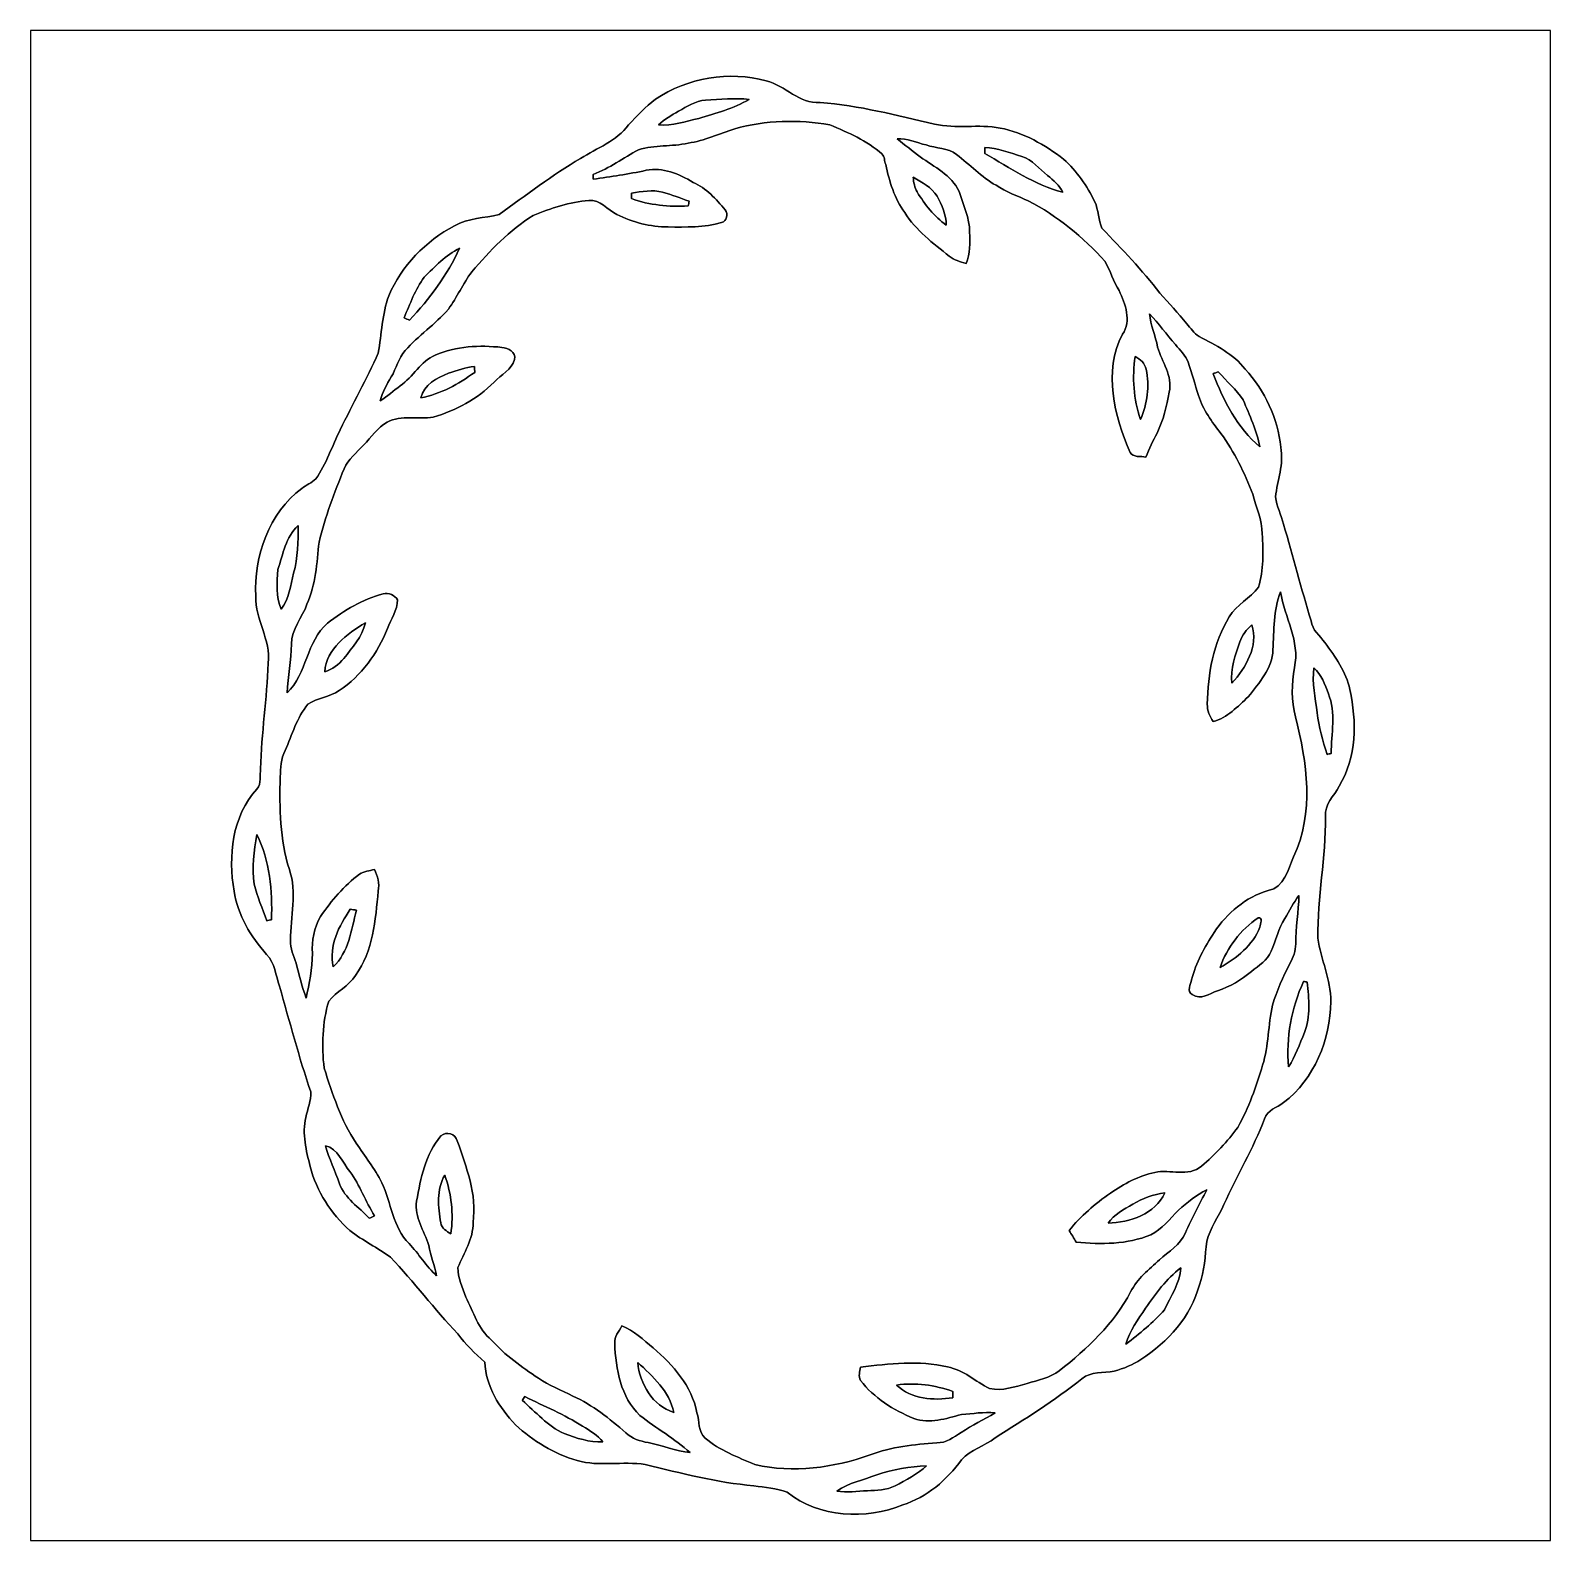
# Model space of a CAD drawing. Header units: centimetres. Extents: x -16.8 to 16.8, y -16.7 to 16.7.
import ezdxf

# ---------------------------------------------------------------- set-up
doc = ezdxf.new("R2010")
doc.units = ezdxf.units.CM
doc.header["$MEASUREMENT"] = 0
doc.layers.add('Layer 1', color=7, linetype='Continuous')

msp = doc.modelspace()

# ---------------------------------------------------------------- linework, layer by layer
at = {"layer": 'Layer 1', "color": 7}
for points, knots in [([(-16.77458, 16.66875), (-16.77458, 16.66875), (16.77458, 16.66875), (16.77458, 16.66875), (16.77458, 16.66875), (16.77458, 16.66875), (16.77458, -16.66875), (16.77458, -16.66875), (16.77458, -16.66875), (16.77458, -16.66875), (-16.77458, -16.66875), (-16.77458, -16.66875), (-16.77458, -16.66875), (-16.77458, -16.66875), (-16.77458, 16.66875), (-16.77458, 16.66875), (-16.77458, 16.66875), (-16.77458, 16.66875), (-16.77458, 16.66875), (-16.77458, 16.66875)], [0, 0, 0, 0, 0.16666667, 0.16666667, 0.16666667, 0.16666667, 0.33333333, 0.33333333, 0.33333333, 0.33333333, 0.5, 0.5, 0.5, 0.5, 0.66666667, 0.66666667, 0.66666667, 0.66666667, 1, 1, 1, 1]), ([(-2.97956, 15.14969), (-3.20111, 14.98635), (-3.38455, 14.77927), (-3.5747, 14.58207), (-3.5747, 14.58207), (-3.83963, 14.22788), (-4.27002, 14.06984), (-4.63233, 13.84194), (-4.63233, 13.84194), (-5.25921, 13.47223), (-5.83777, 13.02914), (-6.42796, 12.60546), (-6.42796, 12.60546), (-6.75605, 12.52361), (-7.112, 12.52961), (-7.41715, 12.3571), (-7.41715, 12.3571), (-8.05109, 12.01984), (-8.58203, 11.47374), (-8.86601, 10.81052), (-8.86601, 10.81052), (-9.01488, 10.40553), (-9.02123, 9.96703), (-9.09849, 9.54687), (-9.09849, 9.54687), (-9.35637, 8.9722), (-9.66082, 8.41869), (-9.9381, 7.85319), (-9.9381, 7.85319), (-10.11661, 7.49159), (-10.24396, 7.10177), (-10.47397, 6.76804), (-10.47397, 6.76804), (-10.56393, 6.67949), (-10.68811, 6.6354), (-10.78583, 6.55602), (-10.78583, 6.55602), (-11.51431, 6.01874), (-11.84204, 5.06095), (-11.80006, 4.17936), (-11.80006, 4.17936), (-11.82335, 3.66395), (-11.46175, 3.21945), (-11.5256, 2.70051), (-11.5256, 2.70051), (-11.55665, 1.92193), (-11.67624, 1.14935), (-11.69317, 0.36971), (-11.69317, 0.36971), (-11.72069, 0.22507), (-11.66671, 0.04233), (-11.77502, -0.07902), (-11.77502, -0.07902), (-12.32641, -0.67416), (-12.41178, -1.56669), (-12.28125, -2.33292), (-12.28125, -2.33292), (-12.19623, -2.86173), (-11.9126, -3.33446), (-11.56159, -3.73098), (-11.56159, -3.73098), (-11.37814, -3.9176), (-11.36015, -4.19312), (-11.27901, -4.42948), (-11.27901, -4.42948), (-11.05182, -5.20912), (-10.84933, -5.99652), (-10.58757, -6.76522), (-10.58757, -6.76522), (-10.57593, -6.95819), (-10.65742, -7.13987), (-10.69411, -7.32649), (-10.69411, -7.32649), (-10.78406, -7.68773), (-10.68881, -8.06097), (-10.59956, -8.41269), (-10.59956, -8.41269), (-10.45951, -8.95844), (-10.1413, -9.45303), (-9.7215, -9.82662), (-9.7215, -9.82662), (-9.44033, -10.04782), (-9.11225, -10.20163), (-8.82474, -10.41329), (-8.82474, -10.41329), (-8.31003, -10.95869), (-7.8613, -11.56194), (-7.34413, -12.10557), (-7.34413, -12.10557), (-7.16703, -12.33311), (-6.9656, -12.53878), (-6.74899, -12.72963), (-6.74899, -12.72963), (-6.71759, -13.25809), (-6.43043, -13.74069), (-6.06672, -14.11005), (-6.06672, -14.11005), (-5.68431, -14.47377), (-5.21653, -14.75352), (-4.70958, -14.90204), (-4.70958, -14.90204), (-4.21816, -15.04209), (-3.70346, -14.90804), (-3.20569, -14.99023), (-3.20569, -14.99023), (-2.41371, -15.17685), (-1.62243, -15.38852), (-0.80892, -15.45943), (-0.80892, -15.45943), (-0.56339, -15.49788), (-0.30621, -15.5127), (-0.07267, -15.6016), (-0.07267, -15.6016), (0.63465, -16.16004), (1.66264, -16.21578), (2.47897, -15.88276), (2.47897, -15.88276), (3.00814, -15.70814), (3.45334, -15.33243), (3.77613, -14.8844), (3.77613, -14.8844), (3.9751, -14.65968), (4.28272, -14.58136), (4.51697, -14.40039), (4.51697, -14.40039), (5.16819, -13.98623), (5.82789, -13.58159), (6.42902, -13.09511), (6.42902, -13.09511), (6.6294, -12.92931), (6.90668, -12.97658), (7.14481, -12.92578), (7.14481, -12.92578), (7.3533, -12.87427), (7.55156, -12.78396), (7.73395, -12.67143), (7.73395, -12.67143), (8.32556, -12.28266), (8.84379, -11.72492), (9.02264, -11.02466), (9.02264, -11.02466), (9.14541, -10.71774), (9.14612, -10.38331), (9.18492, -10.06016), (9.18492, -10.06016), (9.25654, -9.76842), (9.4488, -9.52465), (9.56381, -9.25054), (9.56381, -9.25054), (9.85202, -8.61377), (10.21609, -8.01264), (10.46092, -7.35647), (10.46092, -7.35647), (10.52618, -7.16421), (10.73432, -7.11024), (10.88214, -7.00123), (10.88214, -7.00123), (11.56159, -6.47841), (11.91683, -5.61269), (11.92354, -4.7685), (11.92354, -4.7685), (11.9253, -4.28272), (11.70481, -3.84069), (11.63532, -3.36762), (11.63532, -3.36762), (11.63355, -2.47156), (11.80888, -1.58468), (11.80924, -0.68792), (11.80924, -0.68792), (11.77643, -0.41769), (11.99797, -0.23213), (12.11051, -0.01305), (12.11051, -0.01305), (12.49574, 0.6223), (12.49962, 1.41146), (12.3444, 2.11878), (12.3444, 2.11878), (12.25973, 2.50825), (12.02937, 2.84057), (11.79477, 3.15348), (11.79477, 3.15348), (11.68612, 3.30906), (11.51114, 3.42653), (11.48962, 3.63149), (11.48962, 3.63149), (11.27478, 4.34022), (11.08604, 5.05636), (10.88214, 5.76827), (10.88214, 5.76827), (10.82604, 5.97076), (10.73291, 6.16373), (10.7001, 6.37187), (10.7001, 6.37187), (10.75055, 6.73382), (10.88954, 7.09648), (10.8204, 7.46619), (10.8204, 7.46619), (10.74984, 8.10683), (10.47327, 8.71573), (10.03547, 9.18916), (10.03547, 9.18916), (9.773, 9.52253), (9.38953, 9.72326), (9.01841, 9.91164), (9.01841, 9.91164), (8.90482, 9.98008), (8.83003, 10.09297), (8.74677, 10.19246), (8.74677, 10.19246), (8.56192, 10.42952), (8.34637, 10.64013), (8.15446, 10.87085), (8.15446, 10.87085), (7.7597, 11.37567), (7.31379, 11.83887), (6.87282, 12.30207), (6.87282, 12.30207), (6.78921, 12.48586), (6.80156, 12.70071), (6.71371, 12.88486), (6.71371, 12.88486), (6.54861, 13.23728), (6.3179, 13.56325), (6.02827, 13.8243), (6.02827, 13.8243), (5.61446, 14.14286), (5.14703, 14.41203), (4.6295, 14.51363), (4.6295, 14.51363), (4.14902, 14.60147), (3.65443, 14.49246), (3.17712, 14.60218), (3.17712, 14.60218), (2.3428, 14.79374), (1.50918, 15.0114), (0.65264, 15.07807), (0.65264, 15.07807), (0.18909, 15.03927), (-0.11077, 15.45026), (-0.5334, 15.55574), (-0.5334, 15.55574), (-1.35431, 15.77975), (-2.27401, 15.62559), (-2.97956, 15.14969)], [0, 0, 0, 0, 0.01612903, 0.01612903, 0.01612903, 0.01612903, 0.03225806, 0.03225806, 0.03225806, 0.03225806, 0.0483871, 0.0483871, 0.0483871, 0.0483871, 0.06451613, 0.06451613, 0.06451613, 0.06451613, 0.08064516, 0.08064516, 0.08064516, 0.08064516, 0.09677419, 0.09677419, 0.09677419, 0.09677419, 0.11290323, 0.11290323, 0.11290323, 0.11290323, 0.12903226, 0.12903226, 0.12903226, 0.12903226, 0.14516129, 0.14516129, 0.14516129, 0.14516129, 0.16129032, 0.16129032, 0.16129032, 0.16129032, 0.17741935, 0.17741935, 0.17741935, 0.17741935, 0.19354839, 0.19354839, 0.19354839, 0.19354839, 0.20967742, 0.20967742, 0.20967742, 0.20967742, 0.22580645, 0.22580645, 0.22580645, 0.22580645, 0.24193548, 0.24193548, 0.24193548, 0.24193548, 0.25806452, 0.25806452, 0.25806452, 0.25806452, 0.27419355, 0.27419355, 0.27419355, 0.27419355, 0.29032258, 0.29032258, 0.29032258, 0.29032258, 0.30645161, 0.30645161, 0.30645161, 0.30645161, 0.32258065, 0.32258065, 0.32258065, 0.32258065, 0.33870968, 0.33870968, 0.33870968, 0.33870968, 0.35483871, 0.35483871, 0.35483871, 0.35483871, 0.37096774, 0.37096774, 0.37096774, 0.37096774, 0.38709677, 0.38709677, 0.38709677, 0.38709677, 0.40322581, 0.40322581, 0.40322581, 0.40322581, 0.41935484, 0.41935484, 0.41935484, 0.41935484, 0.43548387, 0.43548387, 0.43548387, 0.43548387, 0.4516129, 0.4516129, 0.4516129, 0.4516129, 0.46774194, 0.46774194, 0.46774194, 0.46774194, 0.48387097, 0.48387097, 0.48387097, 0.48387097, 0.5, 0.5, 0.5, 0.5, 0.51612903, 0.51612903, 0.51612903, 0.51612903, 0.53225806, 0.53225806, 0.53225806, 0.53225806, 0.5483871, 0.5483871, 0.5483871, 0.5483871, 0.56451613, 0.56451613, 0.56451613, 0.56451613, 0.58064516, 0.58064516, 0.58064516, 0.58064516, 0.59677419, 0.59677419, 0.59677419, 0.59677419, 0.61290323, 0.61290323, 0.61290323, 0.61290323, 0.62903226, 0.62903226, 0.62903226, 0.62903226, 0.64516129, 0.64516129, 0.64516129, 0.64516129, 0.66129032, 0.66129032, 0.66129032, 0.66129032, 0.67741935, 0.67741935, 0.67741935, 0.67741935, 0.69354839, 0.69354839, 0.69354839, 0.69354839, 0.70967742, 0.70967742, 0.70967742, 0.70967742, 0.72580645, 0.72580645, 0.72580645, 0.72580645, 0.74193548, 0.74193548, 0.74193548, 0.74193548, 0.75806452, 0.75806452, 0.75806452, 0.75806452, 0.77419355, 0.77419355, 0.77419355, 0.77419355, 0.79032258, 0.79032258, 0.79032258, 0.79032258, 0.80645161, 0.80645161, 0.80645161, 0.80645161, 0.82258065, 0.82258065, 0.82258065, 0.82258065, 0.83870968, 0.83870968, 0.83870968, 0.83870968, 0.85483871, 0.85483871, 0.85483871, 0.85483871, 0.87096774, 0.87096774, 0.87096774, 0.87096774, 0.88709677, 0.88709677, 0.88709677, 0.88709677, 0.90322581, 0.90322581, 0.90322581, 0.90322581, 0.91935484, 0.91935484, 0.91935484, 0.91935484, 0.93548387, 0.93548387, 0.93548387, 0.93548387, 0.9516129, 0.9516129, 0.9516129, 0.9516129, 0.96774194, 0.96774194, 0.96774194, 0.96774194, 1, 1, 1, 1]), ([(-1.87466, 15.12676), (-1.55469, 15.14934), (-1.23225, 15.17438), (-0.91158, 15.14687), (-0.91158, 15.14687), (-1.25483, 14.94367), (-1.64394, 14.83536), (-2.0253, 14.72741), (-2.0253, 14.72741), (-2.3174, 14.66779), (-2.60879, 14.54891), (-2.91148, 14.58313), (-2.91148, 14.58313), (-2.7813, 14.70554), (-2.62431, 14.79444), (-2.47156, 14.88581), (-2.47156, 14.88581), (-2.28177, 14.98671), (-2.09832, 15.11653), (-1.87466, 15.12676)], [0, 0, 0, 0, 0.16666667, 0.16666667, 0.16666667, 0.16666667, 0.33333333, 0.33333333, 0.33333333, 0.33333333, 0.5, 0.5, 0.5, 0.5, 0.66666667, 0.66666667, 0.66666667, 0.66666667, 1, 1, 1, 1]), ([(-1.23014, 14.4967), (-0.54998, 14.6879), (0.17498, 14.70378), (0.86924, 14.58419), (0.86924, 14.58419), (1.27317, 14.41415), (1.68451, 14.23317), (2.01789, 13.94072), (2.01789, 13.94072), (2.08915, 13.88569), (2.06199, 13.77632), (2.10397, 13.70718), (2.10397, 13.70718), (2.18052, 13.33394), (2.29411, 12.95788), (2.52024, 12.64638), (2.52024, 12.64638), (2.77283, 12.25762), (3.14219, 11.96657), (3.50485, 11.68717), (3.50485, 11.68717), (3.61139, 11.59933), (3.74333, 11.55982), (3.87491, 11.52278), (3.87491, 11.52278), (3.96557, 11.74009), (3.95852, 11.98139), (3.95252, 12.21281), (3.95252, 12.21281), (3.95676, 12.5289), (3.81212, 12.81818), (3.72428, 13.11487), (3.72428, 13.11487), (3.54824, 13.47294), (3.17641, 13.65779), (2.8642, 13.8751), (2.8642, 13.8751), (2.69381, 14.00704), (2.52236, 14.13757), (2.35409, 14.27268), (2.35409, 14.27268), (2.57669, 14.30232), (2.78095, 14.18449), (2.99261, 14.13933), (2.99261, 14.13933), (3.21557, 14.06384), (3.47345, 14.07901), (3.66713, 13.92943), (3.66713, 13.92943), (3.95817, 13.70506), (4.21358, 13.43201), (4.53531, 13.24927), (4.53531, 13.24927), (4.7565, 13.10287), (5.00944, 13.01785), (5.24722, 12.9032), (5.24722, 12.9032), (5.89386, 12.57512), (6.45724, 12.10345), (6.94267, 11.56829), (6.94267, 11.56829), (7.05908, 11.3605), (7.12752, 11.12908), (7.25241, 10.92517), (7.25241, 10.92517), (7.38999, 10.63096), (7.52934, 10.25701), (7.32861, 9.96174), (7.32861, 9.96174), (6.89081, 9.13765), (7.14975, 8.15869), (7.49547, 7.35295), (7.49547, 7.35295), (7.55932, 7.23053), (7.73536, 7.27745), (7.84084, 7.25099), (7.84084, 7.25099), (7.91951, 7.42879), (7.99818, 7.60695), (8.08919, 7.7791), (8.08919, 7.7791), (8.22925, 8.06274), (8.30227, 8.37494), (8.35731, 8.68468), (8.35731, 8.68468), (8.44162, 9.04346), (8.19044, 9.34896), (8.1026, 9.67952), (8.1026, 9.67952), (8.05145, 9.92717), (7.95055, 10.16282), (7.92092, 10.41471), (7.92092, 10.41471), (8.12765, 10.19986), (8.29945, 9.95433), (8.49771, 9.73173), (8.49771, 9.73173), (8.59684, 9.60861), (8.72102, 9.49607), (8.77358, 9.34226), (8.77358, 9.34226), (8.85472, 9.09814), (8.93057, 8.85225), (9.00465, 8.60601), (9.00465, 8.60601), (9.10519, 8.29486), (9.29852, 8.0264), (9.49854, 7.77169), (9.49854, 7.77169), (9.79382, 7.36141), (10.01995, 6.90386), (10.20057, 6.43255), (10.20057, 6.43255), (10.27395, 6.14116), (10.40836, 5.8614), (10.41259, 5.55554), (10.41259, 5.55554), (10.42776, 5.16255), (10.44751, 4.75756), (10.32722, 4.37833), (10.32722, 4.37833), (10.14377, 4.13103), (9.84638, 3.99168), (9.68375, 3.72463), (9.68375, 3.72463), (9.32886, 3.14678), (9.20962, 2.46133), (9.19903, 1.79211), (9.19903, 1.79211), (9.19304, 1.65312), (9.25548, 1.52612), (9.32462, 1.41005), (9.32462, 1.41005), (9.64177, 1.49507), (9.87037, 1.7459), (10.1032, 1.96074), (10.1032, 1.96074), (10.34062, 2.26977), (10.6366, 2.58551), (10.64824, 2.99649), (10.64824, 2.99649), (10.66588, 3.42406), (10.66059, 3.8668), (10.8144, 4.2732), (10.8144, 4.2732), (10.90119, 3.7151), (11.2522, 3.18311), (11.12167, 2.60385), (11.12167, 2.60385), (11.06135, 2.24402), (11.04794, 1.87325), (11.14284, 1.51765), (11.14284, 1.51765), (11.40001, 0.51506), (11.5637, -0.60889), (11.10192, -1.57692), (11.10192, -1.57692), (10.98197, -1.85349), (10.89907, -2.2539), (10.54312, -2.31775), (10.54312, -2.31775), (10.04605, -2.46486), (9.63224, -2.81693), (9.34896, -3.24379), (9.34896, -3.24379), (9.138, -3.56905), (8.94927, -3.91336), (8.84872, -4.29013), (8.84872, -4.29013), (8.83391, -4.38009), (8.74007, -4.55119), (8.86389, -4.61363), (8.86389, -4.61363), (9.05898, -4.74627), (9.24278, -4.59458), (9.42234, -4.52967), (9.42234, -4.52967), (9.70104, -4.445), (9.94727, -4.2866), (10.1727, -4.10633), (10.1727, -4.10633), (10.33427, -3.97545), (10.53147, -3.86045), (10.60556, -3.65443), (10.60556, -3.65443), (10.72197, -3.4223), (10.76219, -3.15701), (10.90683, -2.93864), (10.90683, -2.93864), (11.01125, -2.76825), (11.10297, -2.58939), (11.2201, -2.42676), (11.2201, -2.42676), (11.21375, -2.78447), (11.14707, -3.13796), (11.15025, -3.49638), (11.15025, -3.49638), (11.14919, -3.64949), (11.09169, -3.79448), (11.02219, -3.92853), (11.02219, -3.92853), (10.86979, -4.22346), (10.73079, -4.52755), (10.63554, -4.84646), (10.63554, -4.84646), (10.54135, -5.28532), (10.55335, -5.74393), (10.41929, -6.17502), (10.41929, -6.17502), (10.28206, -6.64739), (10.10779, -7.11271), (9.87566, -7.54627), (9.87566, -7.54627), (9.63824, -7.85636), (9.37401, -8.15375), (9.07133, -8.4014), (9.07133, -8.4014), (8.77887, -8.65223), (8.37918, -8.46949), (8.03875, -8.5404), (8.03875, -8.5404), (7.6835, -8.61942), (7.35506, -8.79052), (7.05908, -8.99866), (7.05908, -8.99866), (6.72394, -9.23502), (6.40151, -9.49854), (6.15068, -9.82592), (6.15068, -9.82592), (6.20219, -9.90953), (6.25369, -9.99349), (6.30414, -10.0778), (6.30414, -10.0778), (6.85659, -10.13672), (7.42879, -10.13143), (7.94985, -9.92011), (7.94985, -9.92011), (8.20102, -9.79417), (8.37177, -9.57086), (8.56368, -9.37507), (8.56368, -9.37507), (8.75559, -9.20468), (8.95597, -9.0357), (9.18951, -8.92422), (9.18951, -8.92422), (9.023, -9.23713), (8.85684, -9.55075), (8.71432, -9.87566), (8.71432, -9.87566), (8.60531, -10.13989), (8.34355, -10.28665), (8.1407, -10.46903), (8.1407, -10.46903), (7.90787, -10.68423), (7.65246, -10.88637), (7.50641, -11.176), (7.50641, -11.176), (7.1374, -11.87803), (6.55355, -12.43753), (5.93231, -12.91766), (5.93231, -12.91766), (5.72841, -13.08065), (5.46206, -13.12192), (5.22041, -13.20024), (5.22041, -13.20024), (4.95371, -13.27785), (4.67289, -13.36922), (4.3942, -13.31207), (4.3942, -13.31207), (4.08093, -13.15932), (3.81847, -12.89791), (3.46428, -12.833), (3.46428, -12.833), (2.83386, -12.69153), (2.1777, -12.75715), (1.54411, -12.84323), (1.54411, -12.84323), (1.53141, -12.93707), (1.49296, -13.04114), (1.5427, -13.13145), (1.5427, -13.13145), (1.84115, -13.52197), (2.27118, -13.7855), (2.71921, -13.97282), (2.71921, -13.97282), (3.07305, -14.09453), (3.43076, -13.976), (3.77366, -13.88604), (3.77366, -13.88604), (4.0192, -13.86805), (4.2672, -13.82466), (4.5145, -13.85041), (4.5145, -13.85041), (4.26579, -13.99469), (4.0072, -14.12205), (3.76802, -14.28221), (3.76802, -14.28221), (3.59939, -14.38099), (3.43817, -14.52421), (3.22721, -14.50763), (3.22721, -14.50763), (2.73121, -14.55032), (2.22709, -14.59653), (1.75789, -14.77504), (1.75789, -14.77504), (0.95074, -15.06396), (0.05962, -15.18602), (-0.78423, -14.99129), (-0.78423, -14.99129), (-1.16311, -14.82725), (-1.56598, -14.67908), (-1.88207, -14.40533), (-1.88207, -14.40533), (-2.04752, -14.26739), (-2.00343, -14.03174), (-2.06481, -13.84512), (-2.06481, -13.84512), (-2.18299, -13.25951), (-2.58657, -12.78749), (-3.03283, -12.4146), (-3.03283, -12.4146), (-3.25155, -12.23786), (-3.45369, -12.02831), (-3.72286, -11.92883), (-3.72286, -11.92883), (-3.78072, -12.0523), (-3.89819, -12.16766), (-3.87879, -12.31547), (-3.87879, -12.31547), (-3.85727, -12.87815), (-3.74862, -13.49939), (-3.32281, -13.90579), (-3.32281, -13.90579), (-2.9651, -14.19437), (-2.5527, -14.41521), (-2.21403, -14.72636), (-2.21403, -14.72636), (-2.53083, -14.69178), (-2.82928, -14.57043), (-3.13937, -14.50516), (-3.13937, -14.50516), (-3.31999, -14.47659), (-3.49885, -14.41415), (-3.63502, -14.28856), (-3.63502, -14.28856), (-3.99309, -13.97741), (-4.36563, -13.67296), (-4.80307, -13.47964), (-4.80307, -13.47964), (-5.05284, -13.33923), (-5.33118, -13.2521), (-5.56436, -13.08276), (-5.56436, -13.08276), (-5.93337, -12.83441), (-6.30096, -12.57653), (-6.59906, -12.24351), (-6.59906, -12.24351), (-6.88975, -11.99762), (-7.0037, -11.62332), (-7.16209, -11.29171), (-7.16209, -11.29171), (-7.23794, -11.08322), (-7.3473, -10.86838), (-7.33919, -10.64225), (-7.33919, -10.64225), (-7.21289, -10.31734), (-6.99594, -10.0136), (-7.00546, -9.64812), (-7.00546, -9.64812), (-6.9155, -9.01806), (-7.15539, -8.4261), (-7.3533, -7.84472), (-7.3533, -7.84472), (-7.39105, -7.69479), (-7.60342, -7.61965), (-7.7149, -7.73606), (-7.7149, -7.73606), (-8.06097, -8.13858), (-8.16293, -8.67163), (-8.25112, -9.17857), (-8.25112, -9.17857), (-8.3058, -9.52994), (-8.0839, -9.83121), (-7.98124, -10.15083), (-7.98124, -10.15083), (-7.9375, -10.37872), (-7.85954, -10.5978), (-7.80944, -10.82393), (-7.80944, -10.82393), (-8.04051, -10.61014), (-8.20279, -10.33815), (-8.41798, -10.11026), (-8.41798, -10.11026), (-8.77993, -9.75078), (-8.80992, -9.21138), (-9.01806, -8.76864), (-9.01806, -8.76864), (-9.17469, -8.45644), (-9.39306, -8.18197), (-9.58568, -7.89234), (-9.58568, -7.89234), (-9.92117, -7.39034), (-10.11061, -6.81002), (-10.29088, -6.23923), (-10.29088, -6.23923), (-10.35332, -5.74887), (-10.33004, -5.23663), (-10.19175, -4.76109), (-10.19175, -4.76109), (-10.02383, -4.54484), (-9.74584, -4.43054), (-9.6012, -4.19171), (-9.6012, -4.19171), (-9.21032, -3.65619), (-9.15776, -2.96686), (-9.09955, -2.32974), (-9.09955, -2.32974), (-9.06745, -2.16359), (-9.10908, -2.0006), (-9.18175, -1.85314), (-9.18175, -1.85314), (-9.29111, -1.88524), (-9.41388, -1.89477), (-9.51265, -1.95792), (-9.51265, -1.95792), (-9.8552, -2.21086), (-10.13037, -2.54282), (-10.37061, -2.89207), (-10.37061, -2.89207), (-10.51736, -3.13549), (-10.56675, -3.42618), (-10.54947, -3.70769), (-10.54947, -3.70769), (-10.55264, -4.04178), (-10.61967, -4.37197), (-10.68917, -4.69794), (-10.68917, -4.69794), (-10.77913, -4.44429), (-10.84368, -4.18289), (-10.91248, -3.92324), (-10.91248, -3.92324), (-10.95622, -3.75532), (-11.05147, -3.59869), (-11.03383, -3.41912), (-11.03383, -3.41912), (-11.03489, -2.89842), (-10.88531, -2.36255), (-11.05994, -1.85491), (-11.05994, -1.85491), (-11.27054, -1.19556), (-11.28042, -0.49565), (-11.26137, 0.18944), (-11.26137, 0.18944), (-11.25291, 0.38806), (-11.24726, 0.59267), (-11.15131, 0.77223), (-11.15131, 0.77223), (-10.99714, 1.1176), (-10.8966, 1.49789), (-10.6493, 1.79211), (-10.6493, 1.79211), (-10.44116, 1.93604), (-10.17235, 1.95509), (-9.96033, 2.09444), (-9.96033, 2.09444), (-9.46961, 2.42147), (-9.10872, 2.91782), (-8.89529, 3.46322), (-8.89529, 3.46322), (-8.81592, 3.67242), (-8.67445, 3.86997), (-8.66951, 4.09893), (-8.66951, 4.09893), (-8.73548, 4.20335), (-8.86919, 4.26191), (-8.98984, 4.22981), (-8.98984, 4.22981), (-9.44139, 4.11057), (-9.85061, 3.86821), (-10.21786, 3.58458), (-10.21786, 3.58458), (-10.68776, 3.17782), (-10.66729, 2.47015), (-11.10897, 2.04611), (-11.10897, 2.04611), (-11.09416, 2.40594), (-11.02184, 2.76119), (-11.01478, 3.12173), (-11.01478, 3.12173), (-11.02184, 3.45405), (-10.7696, 3.70346), (-10.67118, 4.00438), (-10.67118, 4.00438), (-10.47715, 4.43548), (-10.45175, 4.91067), (-10.40483, 5.37386), (-10.40483, 5.37386), (-10.26654, 5.92808), (-10.06969, 6.46606), (-9.85026, 6.99276), (-9.85026, 6.99276), (-9.76277, 7.20654), (-9.56839, 7.34554), (-9.42199, 7.51593), (-9.42199, 7.51593), (-9.25407, 7.68809), (-9.11472, 7.8994), (-8.90199, 8.02146), (-8.90199, 8.02146), (-8.58485, 8.19044), (-8.22149, 8.07508), (-7.88458, 8.13223), (-7.88458, 8.13223), (-7.38223, 8.27511), (-6.91198, 8.53475), (-6.54015, 8.90411), (-6.54015, 8.90411), (-6.38845, 9.0678), (-6.14821, 9.1754), (-6.08965, 9.40611), (-6.08965, 9.40611), (-6.05543, 9.57086), (-6.23253, 9.65588), (-6.36976, 9.67105), (-6.36976, 9.67105), (-6.86153, 9.72397), (-7.38082, 9.70104), (-7.83978, 9.50066), (-7.83978, 9.50066), (-8.16751, 9.3659), (-8.32838, 9.01841), (-8.61201, 8.82262), (-8.61201, 8.82262), (-8.76124, 8.71537), (-8.89811, 8.59155), (-9.05369, 8.49383), (-9.05369, 8.49383), (-9.00677, 8.68327), (-8.90764, 8.8519), (-8.81027, 9.01841), (-8.81027, 9.01841), (-8.69985, 9.20821), (-8.65293, 9.43292), (-8.50406, 9.59944), (-8.50406, 9.59944), (-8.21408, 9.93175), (-7.83872, 10.1787), (-7.55086, 10.51278), (-7.55086, 10.51278), (-7.36141, 10.77736), (-7.22595, 11.07722), (-7.03298, 11.34004), (-7.03298, 11.34004), (-6.63399, 11.80782), (-6.20078, 12.25409), (-5.67796, 12.58429), (-5.67796, 12.58429), (-5.28567, 12.74692), (-4.87398, 12.8778), (-4.44888, 12.91625), (-4.44888, 12.91625), (-4.19735, 12.94271), (-4.04001, 12.706), (-3.83293, 12.60546), (-3.83293, 12.60546), (-3.48439, 12.42766), (-3.09104, 12.3317), (-2.69946, 12.33029), (-2.69946, 12.33029), (-2.30646, 12.32323), (-1.90394, 12.31971), (-1.52188, 12.42519), (-1.52188, 12.42519), (-1.40159, 12.45941), (-1.3716, 12.6111), (-1.44216, 12.70529), (-1.44216, 12.70529), (-1.64394, 12.94201), (-1.85491, 13.19283), (-2.15089, 13.31313), (-2.15089, 13.31313), (-2.45886, 13.50504), (-2.81587, 13.65038), (-3.18735, 13.58089), (-3.18735, 13.58089), (-3.57364, 13.49375), (-3.96558, 13.43977), (-4.35716, 13.38509), (-4.35716, 13.38509), (-4.3561, 13.41155), (-4.35469, 13.46412), (-4.35363, 13.49057), (-4.35363, 13.49057), (-3.99697, 13.62816), (-3.68476, 13.85182), (-3.35209, 14.03526), (-3.35209, 14.03526), (-2.99861, 14.14462), (-2.61867, 14.09841), (-2.25884, 14.17955), (-2.25884, 14.17955), (-1.90041, 14.23352), (-1.57163, 14.38592), (-1.23014, 14.4967)], [0, 0, 0, 0, 0.00657895, 0.00657895, 0.00657895, 0.00657895, 0.01315789, 0.01315789, 0.01315789, 0.01315789, 0.01973684, 0.01973684, 0.01973684, 0.01973684, 0.02631579, 0.02631579, 0.02631579, 0.02631579, 0.03289474, 0.03289474, 0.03289474, 0.03289474, 0.03947368, 0.03947368, 0.03947368, 0.03947368, 0.04605263, 0.04605263, 0.04605263, 0.04605263, 0.05263158, 0.05263158, 0.05263158, 0.05263158, 0.05921053, 0.05921053, 0.05921053, 0.05921053, 0.06578947, 0.06578947, 0.06578947, 0.06578947, 0.07236842, 0.07236842, 0.07236842, 0.07236842, 0.07894737, 0.07894737, 0.07894737, 0.07894737, 0.08552632, 0.08552632, 0.08552632, 0.08552632, 0.09210526, 0.09210526, 0.09210526, 0.09210526, 0.09868421, 0.09868421, 0.09868421, 0.09868421, 0.10526316, 0.10526316, 0.10526316, 0.10526316, 0.11184211, 0.11184211, 0.11184211, 0.11184211, 0.11842105, 0.11842105, 0.11842105, 0.11842105, 0.125, 0.125, 0.125, 0.125, 0.13157895, 0.13157895, 0.13157895, 0.13157895, 0.13815789, 0.13815789, 0.13815789, 0.13815789, 0.14473684, 0.14473684, 0.14473684, 0.14473684, 0.15131579, 0.15131579, 0.15131579, 0.15131579, 0.15789474, 0.15789474, 0.15789474, 0.15789474, 0.16447368, 0.16447368, 0.16447368, 0.16447368, 0.17105263, 0.17105263, 0.17105263, 0.17105263, 0.17763158, 0.17763158, 0.17763158, 0.17763158, 0.18421053, 0.18421053, 0.18421053, 0.18421053, 0.19078947, 0.19078947, 0.19078947, 0.19078947, 0.19736842, 0.19736842, 0.19736842, 0.19736842, 0.20394737, 0.20394737, 0.20394737, 0.20394737, 0.21052632, 0.21052632, 0.21052632, 0.21052632, 0.21710526, 0.21710526, 0.21710526, 0.21710526, 0.22368421, 0.22368421, 0.22368421, 0.22368421, 0.23026316, 0.23026316, 0.23026316, 0.23026316, 0.23684211, 0.23684211, 0.23684211, 0.23684211, 0.24342105, 0.24342105, 0.24342105, 0.24342105, 0.25, 0.25, 0.25, 0.25, 0.25657895, 0.25657895, 0.25657895, 0.25657895, 0.26315789, 0.26315789, 0.26315789, 0.26315789, 0.26973684, 0.26973684, 0.26973684, 0.26973684, 0.27631579, 0.27631579, 0.27631579, 0.27631579, 0.28289474, 0.28289474, 0.28289474, 0.28289474, 0.28947368, 0.28947368, 0.28947368, 0.28947368, 0.29605263, 0.29605263, 0.29605263, 0.29605263, 0.30263158, 0.30263158, 0.30263158, 0.30263158, 0.30921053, 0.30921053, 0.30921053, 0.30921053, 0.31578947, 0.31578947, 0.31578947, 0.31578947, 0.32236842, 0.32236842, 0.32236842, 0.32236842, 0.32894737, 0.32894737, 0.32894737, 0.32894737, 0.33552632, 0.33552632, 0.33552632, 0.33552632, 0.34210526, 0.34210526, 0.34210526, 0.34210526, 0.34868421, 0.34868421, 0.34868421, 0.34868421, 0.35526316, 0.35526316, 0.35526316, 0.35526316, 0.36184211, 0.36184211, 0.36184211, 0.36184211, 0.36842105, 0.36842105, 0.36842105, 0.36842105, 0.375, 0.375, 0.375, 0.375, 0.38157895, 0.38157895, 0.38157895, 0.38157895, 0.38815789, 0.38815789, 0.38815789, 0.38815789, 0.39473684, 0.39473684, 0.39473684, 0.39473684, 0.40131579, 0.40131579, 0.40131579, 0.40131579, 0.40789474, 0.40789474, 0.40789474, 0.40789474, 0.41447368, 0.41447368, 0.41447368, 0.41447368, 0.42105263, 0.42105263, 0.42105263, 0.42105263, 0.42763158, 0.42763158, 0.42763158, 0.42763158, 0.43421053, 0.43421053, 0.43421053, 0.43421053, 0.44078947, 0.44078947, 0.44078947, 0.44078947, 0.44736842, 0.44736842, 0.44736842, 0.44736842, 0.45394737, 0.45394737, 0.45394737, 0.45394737, 0.46052632, 0.46052632, 0.46052632, 0.46052632, 0.46710526, 0.46710526, 0.46710526, 0.46710526, 0.47368421, 0.47368421, 0.47368421, 0.47368421, 0.48026316, 0.48026316, 0.48026316, 0.48026316, 0.48684211, 0.48684211, 0.48684211, 0.48684211, 0.49342105, 0.49342105, 0.49342105, 0.49342105, 0.5, 0.5, 0.5, 0.5, 0.50657895, 0.50657895, 0.50657895, 0.50657895, 0.51315789, 0.51315789, 0.51315789, 0.51315789, 0.51973684, 0.51973684, 0.51973684, 0.51973684, 0.52631579, 0.52631579, 0.52631579, 0.52631579, 0.53289474, 0.53289474, 0.53289474, 0.53289474, 0.53947368, 0.53947368, 0.53947368, 0.53947368, 0.54605263, 0.54605263, 0.54605263, 0.54605263, 0.55263158, 0.55263158, 0.55263158, 0.55263158, 0.55921053, 0.55921053, 0.55921053, 0.55921053, 0.56578947, 0.56578947, 0.56578947, 0.56578947, 0.57236842, 0.57236842, 0.57236842, 0.57236842, 0.57894737, 0.57894737, 0.57894737, 0.57894737, 0.58552632, 0.58552632, 0.58552632, 0.58552632, 0.59210526, 0.59210526, 0.59210526, 0.59210526, 0.59868421, 0.59868421, 0.59868421, 0.59868421, 0.60526316, 0.60526316, 0.60526316, 0.60526316, 0.61184211, 0.61184211, 0.61184211, 0.61184211, 0.61842105, 0.61842105, 0.61842105, 0.61842105, 0.625, 0.625, 0.625, 0.625, 0.63157895, 0.63157895, 0.63157895, 0.63157895, 0.63815789, 0.63815789, 0.63815789, 0.63815789, 0.64473684, 0.64473684, 0.64473684, 0.64473684, 0.65131579, 0.65131579, 0.65131579, 0.65131579, 0.65789474, 0.65789474, 0.65789474, 0.65789474, 0.66447368, 0.66447368, 0.66447368, 0.66447368, 0.67105263, 0.67105263, 0.67105263, 0.67105263, 0.67763158, 0.67763158, 0.67763158, 0.67763158, 0.68421053, 0.68421053, 0.68421053, 0.68421053, 0.69078947, 0.69078947, 0.69078947, 0.69078947, 0.69736842, 0.69736842, 0.69736842, 0.69736842, 0.70394737, 0.70394737, 0.70394737, 0.70394737, 0.71052632, 0.71052632, 0.71052632, 0.71052632, 0.71710526, 0.71710526, 0.71710526, 0.71710526, 0.72368421, 0.72368421, 0.72368421, 0.72368421, 0.73026316, 0.73026316, 0.73026316, 0.73026316, 0.73684211, 0.73684211, 0.73684211, 0.73684211, 0.74342105, 0.74342105, 0.74342105, 0.74342105, 0.75, 0.75, 0.75, 0.75, 0.75657895, 0.75657895, 0.75657895, 0.75657895, 0.76315789, 0.76315789, 0.76315789, 0.76315789, 0.76973684, 0.76973684, 0.76973684, 0.76973684, 0.77631579, 0.77631579, 0.77631579, 0.77631579, 0.78289474, 0.78289474, 0.78289474, 0.78289474, 0.78947368, 0.78947368, 0.78947368, 0.78947368, 0.79605263, 0.79605263, 0.79605263, 0.79605263, 0.80263158, 0.80263158, 0.80263158, 0.80263158, 0.80921053, 0.80921053, 0.80921053, 0.80921053, 0.81578947, 0.81578947, 0.81578947, 0.81578947, 0.82236842, 0.82236842, 0.82236842, 0.82236842, 0.82894737, 0.82894737, 0.82894737, 0.82894737, 0.83552632, 0.83552632, 0.83552632, 0.83552632, 0.84210526, 0.84210526, 0.84210526, 0.84210526, 0.84868421, 0.84868421, 0.84868421, 0.84868421, 0.85526316, 0.85526316, 0.85526316, 0.85526316, 0.86184211, 0.86184211, 0.86184211, 0.86184211, 0.86842105, 0.86842105, 0.86842105, 0.86842105, 0.875, 0.875, 0.875, 0.875, 0.88157895, 0.88157895, 0.88157895, 0.88157895, 0.88815789, 0.88815789, 0.88815789, 0.88815789, 0.89473684, 0.89473684, 0.89473684, 0.89473684, 0.90131579, 0.90131579, 0.90131579, 0.90131579, 0.90789474, 0.90789474, 0.90789474, 0.90789474, 0.91447368, 0.91447368, 0.91447368, 0.91447368, 0.92105263, 0.92105263, 0.92105263, 0.92105263, 0.92763158, 0.92763158, 0.92763158, 0.92763158, 0.93421053, 0.93421053, 0.93421053, 0.93421053, 0.94078947, 0.94078947, 0.94078947, 0.94078947, 0.94736842, 0.94736842, 0.94736842, 0.94736842, 0.95394737, 0.95394737, 0.95394737, 0.95394737, 0.96052632, 0.96052632, 0.96052632, 0.96052632, 0.96710526, 0.96710526, 0.96710526, 0.96710526, 0.97368421, 0.97368421, 0.97368421, 0.97368421, 0.98026316, 0.98026316, 0.98026316, 0.98026316, 0.98684211, 0.98684211, 0.98684211, 0.98684211, 1, 1, 1, 1]), ([(4.2866, 14.08289), (4.57024, 14.07724), (4.83835, 13.96682), (5.10681, 13.88604), (5.10681, 13.88604), (5.33647, 13.81054), (5.48993, 13.61581), (5.6709, 13.46764), (5.6709, 13.46764), (5.80143, 13.36111), (5.93796, 13.25174), (6.00957, 13.09405), (6.00957, 13.09405), (5.38727, 13.26586), (4.84046, 13.62781), (4.29048, 13.95483), (4.29048, 13.95483), (4.28942, 13.98693), (4.28766, 14.05079), (4.2866, 14.08289)], [0, 0, 0, 0, 0.16666667, 0.16666667, 0.16666667, 0.16666667, 0.33333333, 0.33333333, 0.33333333, 0.33333333, 0.5, 0.5, 0.5, 0.5, 0.66666667, 0.66666667, 0.66666667, 0.66666667, 1, 1, 1, 1]), ([(2.70475, 13.42849), (2.89595, 13.31313), (3.11326, 13.20624), (3.23568, 13.00939), (3.23568, 13.00939), (3.34786, 12.81359), (3.43112, 12.59805), (3.43817, 12.36945), (3.43817, 12.36945), (3.17253, 12.56206), (2.9651, 12.82312), (2.79612, 13.10181), (2.79612, 13.10181), (2.73191, 13.19847), (2.72274, 13.31736), (2.70475, 13.42849)], [0, 0, 0, 0, 0.2, 0.2, 0.2, 0.2, 0.4, 0.4, 0.4, 0.4, 0.6, 0.6, 0.6, 0.6, 1, 1, 1, 1]), ([(-3.50661, 13.0743), (-3.28154, 13.10746), (-3.04588, 13.16531), (-2.82258, 13.09476), (-2.82258, 13.09476), (-2.62326, 13.04114), (-2.42888, 12.96952), (-2.23591, 12.89579), (-2.23591, 12.89579), (-2.2412, 12.87004), (-2.25213, 12.81889), (-2.25778, 12.79349), (-2.25778, 12.79349), (-2.68288, 12.77161), (-3.11079, 12.80971), (-3.51261, 12.95471), (-3.51261, 12.95471), (-3.5112, 12.98469), (-3.50802, 13.04466), (-3.50661, 13.0743)], [0, 0, 0, 0, 0.16666667, 0.16666667, 0.16666667, 0.16666667, 0.33333333, 0.33333333, 0.33333333, 0.33333333, 0.5, 0.5, 0.5, 0.5, 0.66666667, 0.66666667, 0.66666667, 0.66666667, 1, 1, 1, 1]), ([(-8.08249, 11.22257), (-7.84613, 11.45822), (-7.60695, 11.70905), (-7.30356, 11.85898), (-7.30356, 11.85898), (-7.57379, 11.26949), (-7.96361, 10.73961), (-8.41058, 10.27148), (-8.41058, 10.27148), (-8.45009, 10.28876), (-8.48995, 10.3064), (-8.52946, 10.32404), (-8.52946, 10.32404), (-8.39435, 10.62955), (-8.28534, 10.95269), (-8.08249, 11.22257)], [0, 0, 0, 0, 0.2, 0.2, 0.2, 0.2, 0.4, 0.4, 0.4, 0.4, 0.6, 0.6, 0.6, 0.6, 1, 1, 1, 1]), ([(7.60483, 9.47279), (7.71596, 9.40929), (7.82355, 9.32074), (7.84966, 9.1881), (7.84966, 9.1881), (7.92833, 8.81803), (7.8807, 8.42504), (7.72195, 8.08249), (7.72195, 8.08249), (7.5752, 8.52981), (7.53639, 9.00677), (7.60483, 9.47279)], [0, 0, 0, 0, 0.25, 0.25, 0.25, 0.25, 0.5, 0.5, 0.5, 0.5, 1, 1, 1, 1]), ([(-7.54556, 9.09955), (-7.35789, 9.1627), (-7.1695, 9.23396), (-6.97054, 9.25089), (-6.97054, 9.25089), (-6.97054, 9.21808), (-6.96983, 9.15211), (-6.96983, 9.11931), (-6.96983, 9.11931), (-7.32966, 8.86389), (-7.72019, 8.63953), (-8.15904, 8.55909), (-8.15904, 8.55909), (-8.08461, 8.84837), (-7.80697, 9.00395), (-7.54556, 9.09955)], [0, 0, 0, 0, 0.2, 0.2, 0.2, 0.2, 0.4, 0.4, 0.4, 0.4, 0.6, 0.6, 0.6, 0.6, 1, 1, 1, 1]), ([(9.32639, 9.09108), (9.35531, 9.10096), (9.41282, 9.12107), (9.44174, 9.13095), (9.44174, 9.13095), (9.62378, 8.92422), (9.8358, 8.74042), (9.99031, 8.51112), (9.99031, 8.51112), (10.13248, 8.17421), (10.28947, 7.83555), (10.35685, 7.47324), (10.35685, 7.47324), (9.86261, 7.89834), (9.55746, 8.49242), (9.32639, 9.09108)], [0, 0, 0, 0, 0.2, 0.2, 0.2, 0.2, 0.4, 0.4, 0.4, 0.4, 0.6, 0.6, 0.6, 0.6, 1, 1, 1, 1]), ([(-11.31041, 4.7685), (-11.20422, 5.10258), (-11.13508, 5.48711), (-10.86873, 5.73793), (-10.86873, 5.73793), (-10.86132, 5.38515), (-10.87543, 5.02849), (-10.96469, 4.68524), (-10.96469, 4.68524), (-11.03595, 4.41537), (-11.06311, 4.11833), (-11.24091, 3.89149), (-11.24091, 3.89149), (-11.36509, 4.16454), (-11.33263, 4.47816), (-11.31041, 4.7685)], [0, 0, 0, 0, 0.2, 0.2, 0.2, 0.2, 0.4, 0.4, 0.4, 0.4, 0.6, 0.6, 0.6, 0.6, 1, 1, 1, 1]), ([(-10.27959, 2.51001), (-10.24608, 3.02084), (-9.78323, 3.34962), (-9.38283, 3.59022), (-9.38283, 3.59022), (-9.45374, 3.28577), (-9.66717, 3.0413), (-9.86014, 2.80529), (-9.86014, 2.80529), (-9.96915, 2.66947), (-10.1152, 2.56681), (-10.27959, 2.51001)], [0, 0, 0, 0, 0.25, 0.25, 0.25, 0.25, 0.5, 0.5, 0.5, 0.5, 1, 1, 1, 1]), ([(9.91376, 3.17218), (9.96315, 3.31999), (10.06792, 3.43958), (10.1794, 3.54471), (10.1794, 3.54471), (10.33392, 3.07234), (10.04464, 2.60032), (9.74302, 2.25813), (9.74302, 2.25813), (9.70139, 2.57457), (9.81392, 2.87867), (9.91376, 3.17218)], [0, 0, 0, 0, 0.25, 0.25, 0.25, 0.25, 0.5, 0.5, 0.5, 0.5, 1, 1, 1, 1]), ([(11.5503, 2.59574), (11.72457, 2.45181), (11.78983, 2.2285), (11.87027, 2.02636), (11.87027, 2.02636), (12.03854, 1.60514), (11.94188, 1.14406), (11.92847, 0.70556), (11.92847, 0.70556), (11.9066, 0.70062), (11.86215, 0.69074), (11.84028, 0.6858), (11.84028, 0.6858), (11.74432, 0.98672), (11.65966, 1.29223), (11.62332, 1.60655), (11.62332, 1.60655), (11.57958, 1.93393), (11.50655, 2.26448), (11.5503, 2.59574)], [0, 0, 0, 0, 0.16666667, 0.16666667, 0.16666667, 0.16666667, 0.33333333, 0.33333333, 0.33333333, 0.33333333, 0.5, 0.5, 0.5, 0.5, 0.66666667, 0.66666667, 0.66666667, 0.66666667, 1, 1, 1, 1]), ([(-11.77925, -1.08373), (-11.48856, -1.65841), (-11.43353, -2.32904), (-11.45328, -2.96333), (-11.45328, -2.96333), (-11.47868, -2.96863), (-11.52948, -2.97991), (-11.55524, -2.98556), (-11.55524, -2.98556), (-11.65825, -2.71992), (-11.76479, -2.45463), (-11.83852, -2.17946), (-11.83852, -2.17946), (-11.88791, -1.81434), (-11.83781, -1.44427), (-11.77925, -1.08373)], [0, 0, 0, 0, 0.2, 0.2, 0.2, 0.2, 0.4, 0.4, 0.4, 0.4, 0.6, 0.6, 0.6, 0.6, 1, 1, 1, 1]), ([(-9.7155, -2.73121), (-9.66893, -2.73861), (-9.62237, -2.74602), (-9.5758, -2.75414), (-9.5758, -2.75414), (-9.69786, -3.18664), (-9.74725, -3.67947), (-10.09262, -4.00332), (-10.09262, -4.00332), (-10.18787, -3.53695), (-9.9695, -3.10339), (-9.7155, -2.73121)], [0, 0, 0, 0, 0.25, 0.25, 0.25, 0.25, 0.5, 0.5, 0.5, 0.5, 1, 1, 1, 1]), ([(10.3191, -2.91959), (10.43058, -2.90054), (10.37202, -3.06141), (10.36038, -3.12596), (10.36038, -3.12596), (10.20727, -3.52778), (9.8425, -3.81035), (9.48196, -4.02026), (9.48196, -4.02026), (9.62554, -3.5754), (9.94057, -3.18841), (10.3191, -2.91959)], [0, 0, 0, 0, 0.25, 0.25, 0.25, 0.25, 0.5, 0.5, 0.5, 0.5, 1, 1, 1, 1]), ([(11.32205, -4.32506), (11.34216, -4.32823), (11.38273, -4.33493), (11.40284, -4.33811), (11.40284, -4.33811), (11.44058, -4.70782), (11.48327, -5.0994), (11.34463, -5.45359), (11.34463, -5.45359), (11.23668, -5.71041), (11.14178, -5.9757), (10.9922, -6.21277), (10.9922, -6.21277), (10.93223, -5.56789), (11.05641, -4.91314), (11.32205, -4.32506)], [0, 0, 0, 0, 0.2, 0.2, 0.2, 0.2, 0.4, 0.4, 0.4, 0.4, 0.6, 0.6, 0.6, 0.6, 1, 1, 1, 1]), ([(-10.25913, -7.95091), (-9.98996, -8.01723), (-9.88448, -8.32944), (-9.72185, -8.52241), (-9.72185, -8.52241), (-9.50207, -8.82685), (-9.3793, -9.18492), (-9.17857, -9.50066), (-9.17857, -9.50066), (-9.21879, -9.5183), (-9.25865, -9.53629), (-9.29852, -9.55428), (-9.29852, -9.55428), (-9.52253, -9.30875), (-9.83333, -9.11401), (-9.95327, -8.79087), (-9.95327, -8.79087), (-10.04782, -8.50794), (-10.18646, -8.24124), (-10.25913, -7.95091)], [0, 0, 0, 0, 0.16666667, 0.16666667, 0.16666667, 0.16666667, 0.33333333, 0.33333333, 0.33333333, 0.33333333, 0.5, 0.5, 0.5, 0.5, 0.66666667, 0.66666667, 0.66666667, 0.66666667, 1, 1, 1, 1]), ([(-7.62953, -8.59896), (-7.48418, -9.01453), (-7.43303, -9.45938), (-7.49547, -9.89647), (-7.49547, -9.89647), (-7.5886, -9.83827), (-7.70149, -9.77582), (-7.71878, -9.65588), (-7.71878, -9.65588), (-7.78016, -9.30875), (-7.81791, -8.91646), (-7.62953, -8.59896)], [0, 0, 0, 0, 0.25, 0.25, 0.25, 0.25, 0.5, 0.5, 0.5, 0.5, 1, 1, 1, 1]), ([(7.55262, -9.24348), (7.7664, -9.11049), (8.01158, -9.03217), (8.25923, -8.99195), (8.25923, -8.99195), (8.05074, -9.46362), (7.4863, -9.64812), (7.00722, -9.66011), (7.00722, -9.66011), (7.14199, -9.46714), (7.35612, -9.36061), (7.55262, -9.24348)], [0, 0, 0, 0, 0.25, 0.25, 0.25, 0.25, 0.5, 0.5, 0.5, 0.5, 1, 1, 1, 1]), ([(7.8359, -11.53548), (8.06027, -11.21445), (8.29839, -10.88954), (8.61166, -10.64895), (8.61166, -10.64895), (8.5979, -10.98621), (8.38941, -11.27654), (8.25394, -11.57323), (8.25394, -11.57323), (8.00559, -11.86039), (7.70149, -12.09816), (7.40269, -12.33099), (7.40269, -12.33099), (7.48101, -12.03396), (7.67292, -11.78948), (7.8359, -11.53548)], [0, 0, 0, 0, 0.2, 0.2, 0.2, 0.2, 0.4, 0.4, 0.4, 0.4, 0.6, 0.6, 0.6, 0.6, 1, 1, 1, 1]), ([(-3.3715, -12.73528), (-3.03671, -13.03937), (-2.67264, -13.37557), (-2.57528, -13.83771), (-2.57528, -13.83771), (-3.04271, -13.69871), (-3.32811, -13.19989), (-3.3715, -12.73528)], [0, 0, 0, 0, 0.33333333, 0.33333333, 0.33333333, 0.33333333, 1, 1, 1, 1]), ([(2.33962, -13.23446), (2.76049, -13.17625), (3.18488, -13.23411), (3.58246, -13.37592), (3.58246, -13.37592), (3.58281, -13.41085), (3.58352, -13.48034), (3.58352, -13.51527), (3.58352, -13.51527), (3.15454, -13.58089), (2.67123, -13.54596), (2.33962, -13.23446)], [0, 0, 0, 0, 0.25, 0.25, 0.25, 0.25, 0.5, 0.5, 0.5, 0.5, 1, 1, 1, 1]), ([(-5.86352, -13.4874), (-5.43878, -13.70753), (-4.98934, -13.88251), (-4.58752, -14.14533), (-4.58752, -14.14533), (-4.42983, -14.24623), (-4.25415, -14.33301), (-4.14479, -14.49141), (-4.14479, -14.49141), (-4.43865, -14.50128), (-4.72334, -14.40674), (-4.99639, -14.30796), (-4.99639, -14.30796), (-5.35764, -14.13722), (-5.62645, -13.83171), (-5.92067, -13.57066), (-5.92067, -13.57066), (-5.90656, -13.54984), (-5.87798, -13.50821), (-5.86352, -13.4874)], [0, 0, 0, 0, 0.16666667, 0.16666667, 0.16666667, 0.16666667, 0.33333333, 0.33333333, 0.33333333, 0.33333333, 0.5, 0.5, 0.5, 0.5, 0.66666667, 0.66666667, 0.66666667, 0.66666667, 1, 1, 1, 1]), ([(1.90535, -15.21425), (2.26025, -15.09783), (2.63243, -15.03645), (3.00461, -15.01457), (3.00461, -15.01457), (2.79964, -15.20366), (2.55023, -15.33137), (2.30646, -15.46225), (2.30646, -15.46225), (2.11702, -15.5515), (1.90253, -15.55856), (1.69686, -15.56914), (1.69686, -15.56914), (1.47179, -15.5769), (1.24389, -15.61394), (1.01988, -15.57479), (1.01988, -15.57479), (1.28623, -15.39099), (1.60902, -15.33137), (1.90535, -15.21425)], [0, 0, 0, 0, 0.16666667, 0.16666667, 0.16666667, 0.16666667, 0.33333333, 0.33333333, 0.33333333, 0.33333333, 0.5, 0.5, 0.5, 0.5, 0.66666667, 0.66666667, 0.66666667, 0.66666667, 1, 1, 1, 1])]:
    msp.add_open_spline(points, degree=3, knots=knots, dxfattribs=at)
at = {"layer": 'Layer 1', "color": 9}
for points, knots in [([(-2.97956, 15.14969), (-2.27401, 15.62559), (-1.35431, 15.77975), (-0.5334, 15.55574), (-0.5334, 15.55574), (-0.11077, 15.45026), (0.18909, 15.03927), (0.65264, 15.07807), (0.65264, 15.07807), (1.50918, 15.0114), (2.3428, 14.79374), (3.17712, 14.60218), (3.17712, 14.60218), (3.65443, 14.49246), (4.14902, 14.60147), (4.6295, 14.51363), (4.6295, 14.51363), (5.14703, 14.41203), (5.61446, 14.14286), (6.02827, 13.8243), (6.02827, 13.8243), (6.3179, 13.56325), (6.54861, 13.23728), (6.71371, 12.88486), (6.71371, 12.88486), (6.80156, 12.70071), (6.78921, 12.48586), (6.87282, 12.30207), (6.87282, 12.30207), (7.31379, 11.83887), (7.7597, 11.37567), (8.15446, 10.87085), (8.15446, 10.87085), (8.34637, 10.64013), (8.56192, 10.42952), (8.74677, 10.19246), (8.74677, 10.19246), (8.83003, 10.09297), (8.90482, 9.98008), (9.01841, 9.91164), (9.01841, 9.91164), (9.38953, 9.72326), (9.773, 9.52253), (10.03547, 9.18916), (10.03547, 9.18916), (10.47327, 8.71573), (10.74984, 8.10683), (10.8204, 7.46619), (10.8204, 7.46619), (10.88954, 7.09648), (10.75055, 6.73382), (10.7001, 6.37187), (10.7001, 6.37187), (10.73291, 6.16373), (10.82604, 5.97076), (10.88214, 5.76827), (10.88214, 5.76827), (11.08604, 5.05636), (11.27478, 4.34022), (11.48962, 3.63149), (11.48962, 3.63149), (11.51114, 3.42653), (11.68612, 3.30906), (11.79477, 3.15348), (11.79477, 3.15348), (12.02937, 2.84057), (12.25973, 2.50825), (12.3444, 2.11878), (12.3444, 2.11878), (12.49962, 1.41146), (12.49574, 0.6223), (12.11051, -0.01305), (12.11051, -0.01305), (11.99797, -0.23213), (11.77643, -0.41769), (11.80924, -0.68792), (11.80924, -0.68792), (11.80888, -1.58468), (11.63355, -2.47156), (11.63532, -3.36762), (11.63532, -3.36762), (11.70481, -3.84069), (11.9253, -4.28272), (11.92354, -4.7685), (11.92354, -4.7685), (11.91683, -5.61269), (11.56159, -6.47841), (10.88214, -7.00123), (10.88214, -7.00123), (10.73432, -7.11024), (10.52618, -7.16421), (10.46092, -7.35647), (10.46092, -7.35647), (10.21609, -8.01264), (9.85202, -8.61377), (9.56381, -9.25054), (9.56381, -9.25054), (9.4488, -9.52465), (9.25654, -9.76842), (9.18492, -10.06016), (9.18492, -10.06016), (9.14612, -10.38331), (9.14541, -10.71774), (9.02264, -11.02466), (9.02264, -11.02466), (8.84379, -11.72492), (8.32556, -12.28266), (7.73395, -12.67143), (7.73395, -12.67143), (7.55156, -12.78396), (7.3533, -12.87427), (7.14481, -12.92578), (7.14481, -12.92578), (6.90668, -12.97658), (6.6294, -12.92931), (6.42902, -13.09511), (6.42902, -13.09511), (5.82789, -13.58159), (5.16819, -13.98623), (4.51697, -14.40039), (4.51697, -14.40039), (4.28272, -14.58136), (3.9751, -14.65968), (3.77613, -14.8844), (3.77613, -14.8844), (3.45334, -15.33243), (3.00814, -15.70814), (2.47897, -15.88276), (2.47897, -15.88276), (1.66264, -16.21578), (0.63465, -16.16004), (-0.07267, -15.6016), (-0.07267, -15.6016), (-0.30621, -15.5127), (-0.56339, -15.49788), (-0.80892, -15.45943), (-0.80892, -15.45943), (-1.62243, -15.38852), (-2.41371, -15.17685), (-3.20569, -14.99023), (-3.20569, -14.99023), (-3.70346, -14.90804), (-4.21816, -15.04209), (-4.70958, -14.90204), (-4.70958, -14.90204), (-5.21653, -14.75352), (-5.68431, -14.47377), (-6.06672, -14.11005), (-6.06672, -14.11005), (-6.43043, -13.74069), (-6.71759, -13.25809), (-6.74899, -12.72963), (-6.74899, -12.72963), (-6.9656, -12.53878), (-7.16703, -12.33311), (-7.34413, -12.10557), (-7.34413, -12.10557), (-7.8613, -11.56194), (-8.31003, -10.95869), (-8.82474, -10.41329), (-8.82474, -10.41329), (-9.11225, -10.20163), (-9.44033, -10.04782), (-9.7215, -9.82662), (-9.7215, -9.82662), (-10.1413, -9.45303), (-10.45951, -8.95844), (-10.59956, -8.41269), (-10.59956, -8.41269), (-10.68881, -8.06097), (-10.78406, -7.68773), (-10.69411, -7.32649), (-10.69411, -7.32649), (-10.65742, -7.13987), (-10.57593, -6.95819), (-10.58757, -6.76522), (-10.58757, -6.76522), (-10.84933, -5.99652), (-11.05182, -5.20912), (-11.27901, -4.42948), (-11.27901, -4.42948), (-11.36015, -4.19312), (-11.37814, -3.9176), (-11.56159, -3.73098), (-11.56159, -3.73098), (-11.9126, -3.33446), (-12.19623, -2.86173), (-12.28125, -2.33292), (-12.28125, -2.33292), (-12.41178, -1.56669), (-12.32641, -0.67416), (-11.77502, -0.07902), (-11.77502, -0.07902), (-11.66671, 0.04233), (-11.72069, 0.22507), (-11.69317, 0.36971), (-11.69317, 0.36971), (-11.67624, 1.14935), (-11.55665, 1.92193), (-11.5256, 2.70051), (-11.5256, 2.70051), (-11.46175, 3.21945), (-11.82335, 3.66395), (-11.80006, 4.17936), (-11.80006, 4.17936), (-11.84204, 5.06095), (-11.51431, 6.01874), (-10.78583, 6.55602), (-10.78583, 6.55602), (-10.68811, 6.6354), (-10.56393, 6.67949), (-10.47397, 6.76804), (-10.47397, 6.76804), (-10.24396, 7.10177), (-10.11661, 7.49159), (-9.9381, 7.85319), (-9.9381, 7.85319), (-9.66082, 8.41869), (-9.35637, 8.9722), (-9.09849, 9.54687), (-9.09849, 9.54687), (-9.02123, 9.96703), (-9.01488, 10.40553), (-8.86601, 10.81052), (-8.86601, 10.81052), (-8.58203, 11.47374), (-8.05109, 12.01984), (-7.41715, 12.3571), (-7.41715, 12.3571), (-7.112, 12.52961), (-6.75605, 12.52361), (-6.42796, 12.60546), (-6.42796, 12.60546), (-5.83777, 13.02914), (-5.25921, 13.47223), (-4.63233, 13.84194), (-4.63233, 13.84194), (-4.27002, 14.06984), (-3.83963, 14.22788), (-3.5747, 14.58207), (-3.5747, 14.58207), (-3.38455, 14.77927), (-3.20111, 14.98635), (-2.97956, 15.14969), (-2.97956, 15.14969), (-2.97956, 15.14969), (-2.97956, 15.14969), (-2.97956, 15.14969)], [0, 0, 0, 0, 0.01587302, 0.01587302, 0.01587302, 0.01587302, 0.03174603, 0.03174603, 0.03174603, 0.03174603, 0.04761905, 0.04761905, 0.04761905, 0.04761905, 0.06349206, 0.06349206, 0.06349206, 0.06349206, 0.07936508, 0.07936508, 0.07936508, 0.07936508, 0.0952381, 0.0952381, 0.0952381, 0.0952381, 0.11111111, 0.11111111, 0.11111111, 0.11111111, 0.12698413, 0.12698413, 0.12698413, 0.12698413, 0.14285714, 0.14285714, 0.14285714, 0.14285714, 0.15873016, 0.15873016, 0.15873016, 0.15873016, 0.17460317, 0.17460317, 0.17460317, 0.17460317, 0.19047619, 0.19047619, 0.19047619, 0.19047619, 0.20634921, 0.20634921, 0.20634921, 0.20634921, 0.22222222, 0.22222222, 0.22222222, 0.22222222, 0.23809524, 0.23809524, 0.23809524, 0.23809524, 0.25396825, 0.25396825, 0.25396825, 0.25396825, 0.26984127, 0.26984127, 0.26984127, 0.26984127, 0.28571429, 0.28571429, 0.28571429, 0.28571429, 0.3015873, 0.3015873, 0.3015873, 0.3015873, 0.31746032, 0.31746032, 0.31746032, 0.31746032, 0.33333333, 0.33333333, 0.33333333, 0.33333333, 0.34920635, 0.34920635, 0.34920635, 0.34920635, 0.36507937, 0.36507937, 0.36507937, 0.36507937, 0.38095238, 0.38095238, 0.38095238, 0.38095238, 0.3968254, 0.3968254, 0.3968254, 0.3968254, 0.41269841, 0.41269841, 0.41269841, 0.41269841, 0.42857143, 0.42857143, 0.42857143, 0.42857143, 0.44444444, 0.44444444, 0.44444444, 0.44444444, 0.46031746, 0.46031746, 0.46031746, 0.46031746, 0.47619048, 0.47619048, 0.47619048, 0.47619048, 0.49206349, 0.49206349, 0.49206349, 0.49206349, 0.50793651, 0.50793651, 0.50793651, 0.50793651, 0.52380952, 0.52380952, 0.52380952, 0.52380952, 0.53968254, 0.53968254, 0.53968254, 0.53968254, 0.55555556, 0.55555556, 0.55555556, 0.55555556, 0.57142857, 0.57142857, 0.57142857, 0.57142857, 0.58730159, 0.58730159, 0.58730159, 0.58730159, 0.6031746, 0.6031746, 0.6031746, 0.6031746, 0.61904762, 0.61904762, 0.61904762, 0.61904762, 0.63492063, 0.63492063, 0.63492063, 0.63492063, 0.65079365, 0.65079365, 0.65079365, 0.65079365, 0.66666667, 0.66666667, 0.66666667, 0.66666667, 0.68253968, 0.68253968, 0.68253968, 0.68253968, 0.6984127, 0.6984127, 0.6984127, 0.6984127, 0.71428571, 0.71428571, 0.71428571, 0.71428571, 0.73015873, 0.73015873, 0.73015873, 0.73015873, 0.74603175, 0.74603175, 0.74603175, 0.74603175, 0.76190476, 0.76190476, 0.76190476, 0.76190476, 0.77777778, 0.77777778, 0.77777778, 0.77777778, 0.79365079, 0.79365079, 0.79365079, 0.79365079, 0.80952381, 0.80952381, 0.80952381, 0.80952381, 0.82539683, 0.82539683, 0.82539683, 0.82539683, 0.84126984, 0.84126984, 0.84126984, 0.84126984, 0.85714286, 0.85714286, 0.85714286, 0.85714286, 0.87301587, 0.87301587, 0.87301587, 0.87301587, 0.88888889, 0.88888889, 0.88888889, 0.88888889, 0.9047619, 0.9047619, 0.9047619, 0.9047619, 0.92063492, 0.92063492, 0.92063492, 0.92063492, 0.93650794, 0.93650794, 0.93650794, 0.93650794, 0.95238095, 0.95238095, 0.95238095, 0.95238095, 0.96825397, 0.96825397, 0.96825397, 0.96825397, 1, 1, 1, 1]), ([(-1.87466, 15.12676), (-2.09832, 15.11653), (-2.28177, 14.98671), (-2.47156, 14.88581), (-2.47156, 14.88581), (-2.62431, 14.79444), (-2.7813, 14.70554), (-2.91148, 14.58313), (-2.91148, 14.58313), (-2.60879, 14.54891), (-2.3174, 14.66779), (-2.0253, 14.72741), (-2.0253, 14.72741), (-1.64394, 14.83536), (-1.25483, 14.94367), (-0.91158, 15.14687), (-0.91158, 15.14687), (-1.23225, 15.17438), (-1.55469, 15.14934), (-1.87466, 15.12676), (-1.87466, 15.12676), (-1.87466, 15.12676), (-1.87466, 15.12676), (-1.87466, 15.12676)], [0, 0, 0, 0, 0.14285714, 0.14285714, 0.14285714, 0.14285714, 0.28571429, 0.28571429, 0.28571429, 0.28571429, 0.42857143, 0.42857143, 0.42857143, 0.42857143, 0.57142857, 0.57142857, 0.57142857, 0.57142857, 0.71428571, 0.71428571, 0.71428571, 0.71428571, 1, 1, 1, 1]), ([(-1.23014, 14.4967), (-1.57163, 14.38592), (-1.90041, 14.23352), (-2.25884, 14.17955), (-2.25884, 14.17955), (-2.61867, 14.09841), (-2.99861, 14.14462), (-3.35209, 14.03526), (-3.35209, 14.03526), (-3.68476, 13.85182), (-3.99697, 13.62816), (-4.35363, 13.49057), (-4.35363, 13.49057), (-4.35469, 13.46412), (-4.3561, 13.41155), (-4.35716, 13.38509), (-4.35716, 13.38509), (-3.96558, 13.43977), (-3.57364, 13.49375), (-3.18735, 13.58089), (-3.18735, 13.58089), (-2.81587, 13.65038), (-2.45886, 13.50504), (-2.15089, 13.31313), (-2.15089, 13.31313), (-1.85491, 13.19283), (-1.64394, 12.94201), (-1.44216, 12.70529), (-1.44216, 12.70529), (-1.3716, 12.6111), (-1.40159, 12.45941), (-1.52188, 12.42519), (-1.52188, 12.42519), (-1.90394, 12.31971), (-2.30646, 12.32323), (-2.69946, 12.33029), (-2.69946, 12.33029), (-3.09104, 12.3317), (-3.48439, 12.42766), (-3.83293, 12.60546), (-3.83293, 12.60546), (-4.04001, 12.706), (-4.19735, 12.94271), (-4.44888, 12.91625), (-4.44888, 12.91625), (-4.87398, 12.8778), (-5.28567, 12.74692), (-5.67796, 12.58429), (-5.67796, 12.58429), (-6.20078, 12.25409), (-6.63399, 11.80782), (-7.03298, 11.34004), (-7.03298, 11.34004), (-7.22595, 11.07722), (-7.36141, 10.77736), (-7.55086, 10.51278), (-7.55086, 10.51278), (-7.83872, 10.1787), (-8.21408, 9.93175), (-8.50406, 9.59944), (-8.50406, 9.59944), (-8.65293, 9.43292), (-8.69985, 9.20821), (-8.81027, 9.01841), (-8.81027, 9.01841), (-8.90764, 8.8519), (-9.00677, 8.68327), (-9.05369, 8.49383), (-9.05369, 8.49383), (-8.89811, 8.59155), (-8.76124, 8.71537), (-8.61201, 8.82262), (-8.61201, 8.82262), (-8.32838, 9.01841), (-8.16751, 9.3659), (-7.83978, 9.50066), (-7.83978, 9.50066), (-7.38082, 9.70104), (-6.86153, 9.72397), (-6.36976, 9.67105), (-6.36976, 9.67105), (-6.23253, 9.65588), (-6.05543, 9.57086), (-6.08965, 9.40611), (-6.08965, 9.40611), (-6.14821, 9.1754), (-6.38845, 9.0678), (-6.54015, 8.90411), (-6.54015, 8.90411), (-6.91198, 8.53475), (-7.38223, 8.27511), (-7.88458, 8.13223), (-7.88458, 8.13223), (-8.22149, 8.07508), (-8.58485, 8.19044), (-8.90199, 8.02146), (-8.90199, 8.02146), (-9.11472, 7.8994), (-9.25407, 7.68809), (-9.42199, 7.51593), (-9.42199, 7.51593), (-9.56839, 7.34554), (-9.76277, 7.20654), (-9.85026, 6.99276), (-9.85026, 6.99276), (-10.06969, 6.46606), (-10.26654, 5.92808), (-10.40483, 5.37386), (-10.40483, 5.37386), (-10.45175, 4.91067), (-10.47715, 4.43548), (-10.67118, 4.00438), (-10.67118, 4.00438), (-10.7696, 3.70346), (-11.02184, 3.45405), (-11.01478, 3.12173), (-11.01478, 3.12173), (-11.02184, 2.76119), (-11.09416, 2.40594), (-11.10897, 2.04611), (-11.10897, 2.04611), (-10.66729, 2.47015), (-10.68776, 3.17782), (-10.21786, 3.58458), (-10.21786, 3.58458), (-9.85061, 3.86821), (-9.44139, 4.11057), (-8.98984, 4.22981), (-8.98984, 4.22981), (-8.86919, 4.26191), (-8.73548, 4.20335), (-8.66951, 4.09893), (-8.66951, 4.09893), (-8.67445, 3.86997), (-8.81592, 3.67242), (-8.89529, 3.46322), (-8.89529, 3.46322), (-9.10872, 2.91782), (-9.46961, 2.42147), (-9.96033, 2.09444), (-9.96033, 2.09444), (-10.17235, 1.95509), (-10.44116, 1.93604), (-10.6493, 1.79211), (-10.6493, 1.79211), (-10.8966, 1.49789), (-10.99714, 1.1176), (-11.15131, 0.77223), (-11.15131, 0.77223), (-11.24726, 0.59267), (-11.25291, 0.38806), (-11.26137, 0.18944), (-11.26137, 0.18944), (-11.28042, -0.49565), (-11.27054, -1.19556), (-11.05994, -1.85491), (-11.05994, -1.85491), (-10.88531, -2.36255), (-11.03489, -2.89842), (-11.03383, -3.41912), (-11.03383, -3.41912), (-11.05147, -3.59869), (-10.95622, -3.75532), (-10.91248, -3.92324), (-10.91248, -3.92324), (-10.84368, -4.18289), (-10.77913, -4.44429), (-10.68917, -4.69794), (-10.68917, -4.69794), (-10.61967, -4.37197), (-10.55264, -4.04178), (-10.54947, -3.70769), (-10.54947, -3.70769), (-10.56675, -3.42618), (-10.51736, -3.13549), (-10.37061, -2.89207), (-10.37061, -2.89207), (-10.13037, -2.54282), (-9.8552, -2.21086), (-9.51265, -1.95792), (-9.51265, -1.95792), (-9.41388, -1.89477), (-9.29111, -1.88524), (-9.18175, -1.85314), (-9.18175, -1.85314), (-9.10908, -2.0006), (-9.06745, -2.16359), (-9.09955, -2.32974), (-9.09955, -2.32974), (-9.15776, -2.96686), (-9.21032, -3.65619), (-9.6012, -4.19171), (-9.6012, -4.19171), (-9.74584, -4.43054), (-10.02383, -4.54484), (-10.19175, -4.76109), (-10.19175, -4.76109), (-10.33004, -5.23663), (-10.35332, -5.74887), (-10.29088, -6.23923), (-10.29088, -6.23923), (-10.11061, -6.81002), (-9.92117, -7.39034), (-9.58568, -7.89234), (-9.58568, -7.89234), (-9.39306, -8.18197), (-9.17469, -8.45644), (-9.01806, -8.76864), (-9.01806, -8.76864), (-8.80992, -9.21138), (-8.77993, -9.75078), (-8.41798, -10.11026), (-8.41798, -10.11026), (-8.20279, -10.33815), (-8.04051, -10.61014), (-7.80944, -10.82393), (-7.80944, -10.82393), (-7.85954, -10.5978), (-7.9375, -10.37872), (-7.98124, -10.15083), (-7.98124, -10.15083), (-8.0839, -9.83121), (-8.3058, -9.52994), (-8.25112, -9.17857), (-8.25112, -9.17857), (-8.16293, -8.67163), (-8.06097, -8.13858), (-7.7149, -7.73606), (-7.7149, -7.73606), (-7.60342, -7.61965), (-7.39105, -7.69479), (-7.3533, -7.84472), (-7.3533, -7.84472), (-7.15539, -8.4261), (-6.9155, -9.01806), (-7.00546, -9.64812), (-7.00546, -9.64812), (-6.99594, -10.0136), (-7.21289, -10.31734), (-7.33919, -10.64225), (-7.33919, -10.64225), (-7.3473, -10.86838), (-7.23794, -11.08322), (-7.16209, -11.29171), (-7.16209, -11.29171), (-7.0037, -11.62332), (-6.88975, -11.99762), (-6.59906, -12.24351), (-6.59906, -12.24351), (-6.30096, -12.57653), (-5.93337, -12.83441), (-5.56436, -13.08276), (-5.56436, -13.08276), (-5.33118, -13.2521), (-5.05284, -13.33923), (-4.80307, -13.47964), (-4.80307, -13.47964), (-4.36563, -13.67296), (-3.99309, -13.97741), (-3.63502, -14.28856), (-3.63502, -14.28856), (-3.49885, -14.41415), (-3.31999, -14.47659), (-3.13937, -14.50516), (-3.13937, -14.50516), (-2.82928, -14.57043), (-2.53083, -14.69178), (-2.21403, -14.72636), (-2.21403, -14.72636), (-2.5527, -14.41521), (-2.9651, -14.19437), (-3.32281, -13.90579), (-3.32281, -13.90579), (-3.74862, -13.49939), (-3.85727, -12.87815), (-3.87879, -12.31547), (-3.87879, -12.31547), (-3.89819, -12.16766), (-3.78072, -12.0523), (-3.72286, -11.92883), (-3.72286, -11.92883), (-3.45369, -12.02831), (-3.25155, -12.23786), (-3.03283, -12.4146), (-3.03283, -12.4146), (-2.58657, -12.78749), (-2.18299, -13.25951), (-2.06481, -13.84512), (-2.06481, -13.84512), (-2.00343, -14.03174), (-2.04752, -14.26739), (-1.88207, -14.40533), (-1.88207, -14.40533), (-1.56598, -14.67908), (-1.16311, -14.82725), (-0.78423, -14.99129), (-0.78423, -14.99129), (0.05962, -15.18602), (0.95074, -15.06396), (1.75789, -14.77504), (1.75789, -14.77504), (2.22709, -14.59653), (2.73121, -14.55032), (3.22721, -14.50763), (3.22721, -14.50763), (3.43817, -14.52421), (3.59939, -14.38099), (3.76802, -14.28221), (3.76802, -14.28221), (4.0072, -14.12205), (4.26579, -13.99469), (4.5145, -13.85041), (4.5145, -13.85041), (4.2672, -13.82466), (4.0192, -13.86805), (3.77366, -13.88604), (3.77366, -13.88604), (3.43076, -13.976), (3.07305, -14.09453), (2.71921, -13.97282), (2.71921, -13.97282), (2.27118, -13.7855), (1.84115, -13.52197), (1.5427, -13.13145), (1.5427, -13.13145), (1.49296, -13.04114), (1.53141, -12.93707), (1.54411, -12.84323), (1.54411, -12.84323), (2.1777, -12.75715), (2.83386, -12.69153), (3.46428, -12.833), (3.46428, -12.833), (3.81847, -12.89791), (4.08093, -13.15932), (4.3942, -13.31207), (4.3942, -13.31207), (4.67289, -13.36922), (4.95371, -13.27785), (5.22041, -13.20024), (5.22041, -13.20024), (5.46206, -13.12192), (5.72841, -13.08065), (5.93231, -12.91766), (5.93231, -12.91766), (6.55355, -12.43753), (7.1374, -11.87803), (7.50641, -11.176), (7.50641, -11.176), (7.65246, -10.88637), (7.90787, -10.68423), (8.1407, -10.46903), (8.1407, -10.46903), (8.34355, -10.28665), (8.60531, -10.13989), (8.71432, -9.87566), (8.71432, -9.87566), (8.85684, -9.55075), (9.023, -9.23713), (9.18951, -8.92422), (9.18951, -8.92422), (8.95597, -9.0357), (8.75559, -9.20468), (8.56368, -9.37507), (8.56368, -9.37507), (8.37177, -9.57086), (8.20102, -9.79417), (7.94985, -9.92011), (7.94985, -9.92011), (7.42879, -10.13143), (6.85659, -10.13672), (6.30414, -10.0778), (6.30414, -10.0778), (6.25369, -9.99349), (6.20219, -9.90953), (6.15068, -9.82592), (6.15068, -9.82592), (6.40151, -9.49854), (6.72394, -9.23502), (7.05908, -8.99866), (7.05908, -8.99866), (7.35506, -8.79052), (7.6835, -8.61942), (8.03875, -8.5404), (8.03875, -8.5404), (8.37918, -8.46949), (8.77887, -8.65223), (9.07133, -8.4014), (9.07133, -8.4014), (9.37401, -8.15375), (9.63824, -7.85636), (9.87566, -7.54627), (9.87566, -7.54627), (10.10779, -7.11271), (10.28206, -6.64739), (10.41929, -6.17502), (10.41929, -6.17502), (10.55335, -5.74393), (10.54135, -5.28532), (10.63554, -4.84646), (10.63554, -4.84646), (10.73079, -4.52755), (10.86979, -4.22346), (11.02219, -3.92853), (11.02219, -3.92853), (11.09169, -3.79448), (11.14919, -3.64949), (11.15025, -3.49638), (11.15025, -3.49638), (11.14707, -3.13796), (11.21375, -2.78447), (11.2201, -2.42676), (11.2201, -2.42676), (11.10297, -2.58939), (11.01125, -2.76825), (10.90683, -2.93864), (10.90683, -2.93864), (10.76219, -3.15701), (10.72197, -3.4223), (10.60556, -3.65443), (10.60556, -3.65443), (10.53147, -3.86045), (10.33427, -3.97545), (10.1727, -4.10633), (10.1727, -4.10633), (9.94727, -4.2866), (9.70104, -4.445), (9.42234, -4.52967), (9.42234, -4.52967), (9.24278, -4.59458), (9.05898, -4.74627), (8.86389, -4.61363), (8.86389, -4.61363), (8.74007, -4.55119), (8.83391, -4.38009), (8.84872, -4.29013), (8.84872, -4.29013), (8.94927, -3.91336), (9.138, -3.56905), (9.34896, -3.24379), (9.34896, -3.24379), (9.63224, -2.81693), (10.04605, -2.46486), (10.54312, -2.31775), (10.54312, -2.31775), (10.89907, -2.2539), (10.98197, -1.85349), (11.10192, -1.57692), (11.10192, -1.57692), (11.5637, -0.60889), (11.40001, 0.51506), (11.14284, 1.51765), (11.14284, 1.51765), (11.04794, 1.87325), (11.06135, 2.24402), (11.12167, 2.60385), (11.12167, 2.60385), (11.2522, 3.18311), (10.90119, 3.7151), (10.8144, 4.2732), (10.8144, 4.2732), (10.66059, 3.8668), (10.66588, 3.42406), (10.64824, 2.99649), (10.64824, 2.99649), (10.6366, 2.58551), (10.34062, 2.26977), (10.1032, 1.96074), (10.1032, 1.96074), (9.87037, 1.7459), (9.64177, 1.49507), (9.32462, 1.41005), (9.32462, 1.41005), (9.25548, 1.52612), (9.19304, 1.65312), (9.19903, 1.79211), (9.19903, 1.79211), (9.20962, 2.46133), (9.32886, 3.14678), (9.68375, 3.72463), (9.68375, 3.72463), (9.84638, 3.99168), (10.14377, 4.13103), (10.32722, 4.37833), (10.32722, 4.37833), (10.44751, 4.75756), (10.42776, 5.16255), (10.41259, 5.55554), (10.41259, 5.55554), (10.40836, 5.8614), (10.27395, 6.14116), (10.20057, 6.43255), (10.20057, 6.43255), (10.01995, 6.90386), (9.79382, 7.36141), (9.49854, 7.77169), (9.49854, 7.77169), (9.29852, 8.0264), (9.10519, 8.29486), (9.00465, 8.60601), (9.00465, 8.60601), (8.93057, 8.85225), (8.85472, 9.09814), (8.77358, 9.34226), (8.77358, 9.34226), (8.72102, 9.49607), (8.59684, 9.60861), (8.49771, 9.73173), (8.49771, 9.73173), (8.29945, 9.95433), (8.12765, 10.19986), (7.92092, 10.41471), (7.92092, 10.41471), (7.95055, 10.16282), (8.05145, 9.92717), (8.1026, 9.67952), (8.1026, 9.67952), (8.19044, 9.34896), (8.44162, 9.04346), (8.35731, 8.68468), (8.35731, 8.68468), (8.30227, 8.37494), (8.22925, 8.06274), (8.08919, 7.7791), (8.08919, 7.7791), (7.99818, 7.60695), (7.91951, 7.42879), (7.84084, 7.25099), (7.84084, 7.25099), (7.73536, 7.27745), (7.55932, 7.23053), (7.49547, 7.35295), (7.49547, 7.35295), (7.14975, 8.15869), (6.89081, 9.13765), (7.32861, 9.96174), (7.32861, 9.96174), (7.52934, 10.25701), (7.38999, 10.63096), (7.25241, 10.92517), (7.25241, 10.92517), (7.12752, 11.12908), (7.05908, 11.3605), (6.94267, 11.56829), (6.94267, 11.56829), (6.45724, 12.10345), (5.89386, 12.57512), (5.24722, 12.9032), (5.24722, 12.9032), (5.00944, 13.01785), (4.7565, 13.10287), (4.53531, 13.24927), (4.53531, 13.24927), (4.21358, 13.43201), (3.95817, 13.70506), (3.66713, 13.92943), (3.66713, 13.92943), (3.47345, 14.07901), (3.21557, 14.06384), (2.99261, 14.13933), (2.99261, 14.13933), (2.78095, 14.18449), (2.57669, 14.30232), (2.35409, 14.27268), (2.35409, 14.27268), (2.52236, 14.13757), (2.69381, 14.00704), (2.8642, 13.8751), (2.8642, 13.8751), (3.17641, 13.65779), (3.54824, 13.47294), (3.72428, 13.11487), (3.72428, 13.11487), (3.81212, 12.81818), (3.95676, 12.5289), (3.95252, 12.21281), (3.95252, 12.21281), (3.95852, 11.98139), (3.96557, 11.74009), (3.87491, 11.52278), (3.87491, 11.52278), (3.74333, 11.55982), (3.61139, 11.59933), (3.50485, 11.68717), (3.50485, 11.68717), (3.14219, 11.96657), (2.77283, 12.25762), (2.52024, 12.64638), (2.52024, 12.64638), (2.29411, 12.95788), (2.18052, 13.33394), (2.10397, 13.70718), (2.10397, 13.70718), (2.06199, 13.77632), (2.08915, 13.88569), (2.01789, 13.94072), (2.01789, 13.94072), (1.68451, 14.23317), (1.27317, 14.41415), (0.86924, 14.58419), (0.86924, 14.58419), (0.17498, 14.70378), (-0.54998, 14.6879), (-1.23014, 14.4967), (-1.23014, 14.4967), (-1.23014, 14.4967), (-1.23014, 14.4967), (-1.23014, 14.4967)], [0, 0, 0, 0, 0.00653595, 0.00653595, 0.00653595, 0.00653595, 0.0130719, 0.0130719, 0.0130719, 0.0130719, 0.01960784, 0.01960784, 0.01960784, 0.01960784, 0.02614379, 0.02614379, 0.02614379, 0.02614379, 0.03267974, 0.03267974, 0.03267974, 0.03267974, 0.03921569, 0.03921569, 0.03921569, 0.03921569, 0.04575163, 0.04575163, 0.04575163, 0.04575163, 0.05228758, 0.05228758, 0.05228758, 0.05228758, 0.05882353, 0.05882353, 0.05882353, 0.05882353, 0.06535948, 0.06535948, 0.06535948, 0.06535948, 0.07189542, 0.07189542, 0.07189542, 0.07189542, 0.07843137, 0.07843137, 0.07843137, 0.07843137, 0.08496732, 0.08496732, 0.08496732, 0.08496732, 0.09150327, 0.09150327, 0.09150327, 0.09150327, 0.09803922, 0.09803922, 0.09803922, 0.09803922, 0.10457516, 0.10457516, 0.10457516, 0.10457516, 0.11111111, 0.11111111, 0.11111111, 0.11111111, 0.11764706, 0.11764706, 0.11764706, 0.11764706, 0.12418301, 0.12418301, 0.12418301, 0.12418301, 0.13071895, 0.13071895, 0.13071895, 0.13071895, 0.1372549, 0.1372549, 0.1372549, 0.1372549, 0.14379085, 0.14379085, 0.14379085, 0.14379085, 0.1503268, 0.1503268, 0.1503268, 0.1503268, 0.15686275, 0.15686275, 0.15686275, 0.15686275, 0.16339869, 0.16339869, 0.16339869, 0.16339869, 0.16993464, 0.16993464, 0.16993464, 0.16993464, 0.17647059, 0.17647059, 0.17647059, 0.17647059, 0.18300654, 0.18300654, 0.18300654, 0.18300654, 0.18954248, 0.18954248, 0.18954248, 0.18954248, 0.19607843, 0.19607843, 0.19607843, 0.19607843, 0.20261438, 0.20261438, 0.20261438, 0.20261438, 0.20915033, 0.20915033, 0.20915033, 0.20915033, 0.21568627, 0.21568627, 0.21568627, 0.21568627, 0.22222222, 0.22222222, 0.22222222, 0.22222222, 0.22875817, 0.22875817, 0.22875817, 0.22875817, 0.23529412, 0.23529412, 0.23529412, 0.23529412, 0.24183007, 0.24183007, 0.24183007, 0.24183007, 0.24836601, 0.24836601, 0.24836601, 0.24836601, 0.25490196, 0.25490196, 0.25490196, 0.25490196, 0.26143791, 0.26143791, 0.26143791, 0.26143791, 0.26797386, 0.26797386, 0.26797386, 0.26797386, 0.2745098, 0.2745098, 0.2745098, 0.2745098, 0.28104575, 0.28104575, 0.28104575, 0.28104575, 0.2875817, 0.2875817, 0.2875817, 0.2875817, 0.29411765, 0.29411765, 0.29411765, 0.29411765, 0.30065359, 0.30065359, 0.30065359, 0.30065359, 0.30718954, 0.30718954, 0.30718954, 0.30718954, 0.31372549, 0.31372549, 0.31372549, 0.31372549, 0.32026144, 0.32026144, 0.32026144, 0.32026144, 0.32679739, 0.32679739, 0.32679739, 0.32679739, 0.33333333, 0.33333333, 0.33333333, 0.33333333, 0.33986928, 0.33986928, 0.33986928, 0.33986928, 0.34640523, 0.34640523, 0.34640523, 0.34640523, 0.35294118, 0.35294118, 0.35294118, 0.35294118, 0.35947712, 0.35947712, 0.35947712, 0.35947712, 0.36601307, 0.36601307, 0.36601307, 0.36601307, 0.37254902, 0.37254902, 0.37254902, 0.37254902, 0.37908497, 0.37908497, 0.37908497, 0.37908497, 0.38562092, 0.38562092, 0.38562092, 0.38562092, 0.39215686, 0.39215686, 0.39215686, 0.39215686, 0.39869281, 0.39869281, 0.39869281, 0.39869281, 0.40522876, 0.40522876, 0.40522876, 0.40522876, 0.41176471, 0.41176471, 0.41176471, 0.41176471, 0.41830065, 0.41830065, 0.41830065, 0.41830065, 0.4248366, 0.4248366, 0.4248366, 0.4248366, 0.43137255, 0.43137255, 0.43137255, 0.43137255, 0.4379085, 0.4379085, 0.4379085, 0.4379085, 0.44444444, 0.44444444, 0.44444444, 0.44444444, 0.45098039, 0.45098039, 0.45098039, 0.45098039, 0.45751634, 0.45751634, 0.45751634, 0.45751634, 0.46405229, 0.46405229, 0.46405229, 0.46405229, 0.47058824, 0.47058824, 0.47058824, 0.47058824, 0.47712418, 0.47712418, 0.47712418, 0.47712418, 0.48366013, 0.48366013, 0.48366013, 0.48366013, 0.49019608, 0.49019608, 0.49019608, 0.49019608, 0.49673203, 0.49673203, 0.49673203, 0.49673203, 0.50326797, 0.50326797, 0.50326797, 0.50326797, 0.50980392, 0.50980392, 0.50980392, 0.50980392, 0.51633987, 0.51633987, 0.51633987, 0.51633987, 0.52287582, 0.52287582, 0.52287582, 0.52287582, 0.52941176, 0.52941176, 0.52941176, 0.52941176, 0.53594771, 0.53594771, 0.53594771, 0.53594771, 0.54248366, 0.54248366, 0.54248366, 0.54248366, 0.54901961, 0.54901961, 0.54901961, 0.54901961, 0.55555556, 0.55555556, 0.55555556, 0.55555556, 0.5620915, 0.5620915, 0.5620915, 0.5620915, 0.56862745, 0.56862745, 0.56862745, 0.56862745, 0.5751634, 0.5751634, 0.5751634, 0.5751634, 0.58169935, 0.58169935, 0.58169935, 0.58169935, 0.58823529, 0.58823529, 0.58823529, 0.58823529, 0.59477124, 0.59477124, 0.59477124, 0.59477124, 0.60130719, 0.60130719, 0.60130719, 0.60130719, 0.60784314, 0.60784314, 0.60784314, 0.60784314, 0.61437908, 0.61437908, 0.61437908, 0.61437908, 0.62091503, 0.62091503, 0.62091503, 0.62091503, 0.62745098, 0.62745098, 0.62745098, 0.62745098, 0.63398693, 0.63398693, 0.63398693, 0.63398693, 0.64052288, 0.64052288, 0.64052288, 0.64052288, 0.64705882, 0.64705882, 0.64705882, 0.64705882, 0.65359477, 0.65359477, 0.65359477, 0.65359477, 0.66013072, 0.66013072, 0.66013072, 0.66013072, 0.66666667, 0.66666667, 0.66666667, 0.66666667, 0.67320261, 0.67320261, 0.67320261, 0.67320261, 0.67973856, 0.67973856, 0.67973856, 0.67973856, 0.68627451, 0.68627451, 0.68627451, 0.68627451, 0.69281046, 0.69281046, 0.69281046, 0.69281046, 0.69934641, 0.69934641, 0.69934641, 0.69934641, 0.70588235, 0.70588235, 0.70588235, 0.70588235, 0.7124183, 0.7124183, 0.7124183, 0.7124183, 0.71895425, 0.71895425, 0.71895425, 0.71895425, 0.7254902, 0.7254902, 0.7254902, 0.7254902, 0.73202614, 0.73202614, 0.73202614, 0.73202614, 0.73856209, 0.73856209, 0.73856209, 0.73856209, 0.74509804, 0.74509804, 0.74509804, 0.74509804, 0.75163399, 0.75163399, 0.75163399, 0.75163399, 0.75816993, 0.75816993, 0.75816993, 0.75816993, 0.76470588, 0.76470588, 0.76470588, 0.76470588, 0.77124183, 0.77124183, 0.77124183, 0.77124183, 0.77777778, 0.77777778, 0.77777778, 0.77777778, 0.78431373, 0.78431373, 0.78431373, 0.78431373, 0.79084967, 0.79084967, 0.79084967, 0.79084967, 0.79738562, 0.79738562, 0.79738562, 0.79738562, 0.80392157, 0.80392157, 0.80392157, 0.80392157, 0.81045752, 0.81045752, 0.81045752, 0.81045752, 0.81699346, 0.81699346, 0.81699346, 0.81699346, 0.82352941, 0.82352941, 0.82352941, 0.82352941, 0.83006536, 0.83006536, 0.83006536, 0.83006536, 0.83660131, 0.83660131, 0.83660131, 0.83660131, 0.84313725, 0.84313725, 0.84313725, 0.84313725, 0.8496732, 0.8496732, 0.8496732, 0.8496732, 0.85620915, 0.85620915, 0.85620915, 0.85620915, 0.8627451, 0.8627451, 0.8627451, 0.8627451, 0.86928105, 0.86928105, 0.86928105, 0.86928105, 0.87581699, 0.87581699, 0.87581699, 0.87581699, 0.88235294, 0.88235294, 0.88235294, 0.88235294, 0.88888889, 0.88888889, 0.88888889, 0.88888889, 0.89542484, 0.89542484, 0.89542484, 0.89542484, 0.90196078, 0.90196078, 0.90196078, 0.90196078, 0.90849673, 0.90849673, 0.90849673, 0.90849673, 0.91503268, 0.91503268, 0.91503268, 0.91503268, 0.92156863, 0.92156863, 0.92156863, 0.92156863, 0.92810458, 0.92810458, 0.92810458, 0.92810458, 0.93464052, 0.93464052, 0.93464052, 0.93464052, 0.94117647, 0.94117647, 0.94117647, 0.94117647, 0.94771242, 0.94771242, 0.94771242, 0.94771242, 0.95424837, 0.95424837, 0.95424837, 0.95424837, 0.96078431, 0.96078431, 0.96078431, 0.96078431, 0.96732026, 0.96732026, 0.96732026, 0.96732026, 0.97385621, 0.97385621, 0.97385621, 0.97385621, 0.98039216, 0.98039216, 0.98039216, 0.98039216, 0.9869281, 0.9869281, 0.9869281, 0.9869281, 1, 1, 1, 1]), ([(4.2866, 14.08289), (4.28766, 14.05079), (4.28942, 13.98693), (4.29048, 13.95483), (4.29048, 13.95483), (4.84046, 13.62781), (5.38727, 13.26586), (6.00957, 13.09405), (6.00957, 13.09405), (5.93796, 13.25174), (5.80143, 13.36111), (5.6709, 13.46764), (5.6709, 13.46764), (5.48993, 13.61581), (5.33647, 13.81054), (5.10681, 13.88604), (5.10681, 13.88604), (4.83835, 13.96682), (4.57024, 14.07724), (4.2866, 14.08289), (4.2866, 14.08289), (4.2866, 14.08289), (4.2866, 14.08289), (4.2866, 14.08289)], [0, 0, 0, 0, 0.14285714, 0.14285714, 0.14285714, 0.14285714, 0.28571429, 0.28571429, 0.28571429, 0.28571429, 0.42857143, 0.42857143, 0.42857143, 0.42857143, 0.57142857, 0.57142857, 0.57142857, 0.57142857, 0.71428571, 0.71428571, 0.71428571, 0.71428571, 1, 1, 1, 1]), ([(2.70475, 13.42849), (2.72274, 13.31736), (2.73191, 13.19847), (2.79612, 13.10181), (2.79612, 13.10181), (2.9651, 12.82312), (3.17253, 12.56206), (3.43817, 12.36945), (3.43817, 12.36945), (3.43112, 12.59805), (3.34786, 12.81359), (3.23568, 13.00939), (3.23568, 13.00939), (3.11326, 13.20624), (2.89595, 13.31313), (2.70475, 13.42849), (2.70475, 13.42849), (2.70475, 13.42849), (2.70475, 13.42849), (2.70475, 13.42849)], [0, 0, 0, 0, 0.16666667, 0.16666667, 0.16666667, 0.16666667, 0.33333333, 0.33333333, 0.33333333, 0.33333333, 0.5, 0.5, 0.5, 0.5, 0.66666667, 0.66666667, 0.66666667, 0.66666667, 1, 1, 1, 1]), ([(-3.50661, 13.0743), (-3.50802, 13.04466), (-3.5112, 12.98469), (-3.51261, 12.95471), (-3.51261, 12.95471), (-3.11079, 12.80971), (-2.68288, 12.77161), (-2.25778, 12.79349), (-2.25778, 12.79349), (-2.25213, 12.81889), (-2.2412, 12.87004), (-2.23591, 12.89579), (-2.23591, 12.89579), (-2.42888, 12.96952), (-2.62326, 13.04114), (-2.82258, 13.09476), (-2.82258, 13.09476), (-3.04588, 13.16531), (-3.28154, 13.10746), (-3.50661, 13.0743), (-3.50661, 13.0743), (-3.50661, 13.0743), (-3.50661, 13.0743), (-3.50661, 13.0743)], [0, 0, 0, 0, 0.14285714, 0.14285714, 0.14285714, 0.14285714, 0.28571429, 0.28571429, 0.28571429, 0.28571429, 0.42857143, 0.42857143, 0.42857143, 0.42857143, 0.57142857, 0.57142857, 0.57142857, 0.57142857, 0.71428571, 0.71428571, 0.71428571, 0.71428571, 1, 1, 1, 1]), ([(-8.08249, 11.22257), (-8.28534, 10.95269), (-8.39435, 10.62955), (-8.52946, 10.32404), (-8.52946, 10.32404), (-8.48995, 10.3064), (-8.45009, 10.28876), (-8.41058, 10.27148), (-8.41058, 10.27148), (-7.96361, 10.73961), (-7.57379, 11.26949), (-7.30356, 11.85898), (-7.30356, 11.85898), (-7.60695, 11.70905), (-7.84613, 11.45822), (-8.08249, 11.22257), (-8.08249, 11.22257), (-8.08249, 11.22257), (-8.08249, 11.22257), (-8.08249, 11.22257)], [0, 0, 0, 0, 0.16666667, 0.16666667, 0.16666667, 0.16666667, 0.33333333, 0.33333333, 0.33333333, 0.33333333, 0.5, 0.5, 0.5, 0.5, 0.66666667, 0.66666667, 0.66666667, 0.66666667, 1, 1, 1, 1]), ([(7.60483, 9.47279), (7.53639, 9.00677), (7.5752, 8.52981), (7.72195, 8.08249), (7.72195, 8.08249), (7.8807, 8.42504), (7.92833, 8.81803), (7.84966, 9.1881), (7.84966, 9.1881), (7.82355, 9.32074), (7.71596, 9.40929), (7.60483, 9.47279), (7.60483, 9.47279), (7.60483, 9.47279), (7.60483, 9.47279), (7.60483, 9.47279)], [0, 0, 0, 0, 0.2, 0.2, 0.2, 0.2, 0.4, 0.4, 0.4, 0.4, 0.6, 0.6, 0.6, 0.6, 1, 1, 1, 1]), ([(-7.54556, 9.09955), (-7.80697, 9.00395), (-8.08461, 8.84837), (-8.15904, 8.55909), (-8.15904, 8.55909), (-7.72019, 8.63953), (-7.32966, 8.86389), (-6.96983, 9.11931), (-6.96983, 9.11931), (-6.96983, 9.15211), (-6.97054, 9.21808), (-6.97054, 9.25089), (-6.97054, 9.25089), (-7.1695, 9.23396), (-7.35789, 9.1627), (-7.54556, 9.09955), (-7.54556, 9.09955), (-7.54556, 9.09955), (-7.54556, 9.09955), (-7.54556, 9.09955)], [0, 0, 0, 0, 0.16666667, 0.16666667, 0.16666667, 0.16666667, 0.33333333, 0.33333333, 0.33333333, 0.33333333, 0.5, 0.5, 0.5, 0.5, 0.66666667, 0.66666667, 0.66666667, 0.66666667, 1, 1, 1, 1]), ([(9.32639, 9.09108), (9.55746, 8.49242), (9.86261, 7.89834), (10.35685, 7.47324), (10.35685, 7.47324), (10.28947, 7.83555), (10.13248, 8.17421), (9.99031, 8.51112), (9.99031, 8.51112), (9.8358, 8.74042), (9.62378, 8.92422), (9.44174, 9.13095), (9.44174, 9.13095), (9.41282, 9.12107), (9.35531, 9.10096), (9.32639, 9.09108), (9.32639, 9.09108), (9.32639, 9.09108), (9.32639, 9.09108), (9.32639, 9.09108)], [0, 0, 0, 0, 0.16666667, 0.16666667, 0.16666667, 0.16666667, 0.33333333, 0.33333333, 0.33333333, 0.33333333, 0.5, 0.5, 0.5, 0.5, 0.66666667, 0.66666667, 0.66666667, 0.66666667, 1, 1, 1, 1]), ([(-11.31041, 4.7685), (-11.33263, 4.47816), (-11.36509, 4.16454), (-11.24091, 3.89149), (-11.24091, 3.89149), (-11.06311, 4.11833), (-11.03595, 4.41537), (-10.96469, 4.68524), (-10.96469, 4.68524), (-10.87543, 5.02849), (-10.86132, 5.38515), (-10.86873, 5.73793), (-10.86873, 5.73793), (-11.13508, 5.48711), (-11.20422, 5.10258), (-11.31041, 4.7685), (-11.31041, 4.7685), (-11.31041, 4.7685), (-11.31041, 4.7685), (-11.31041, 4.7685)], [0, 0, 0, 0, 0.16666667, 0.16666667, 0.16666667, 0.16666667, 0.33333333, 0.33333333, 0.33333333, 0.33333333, 0.5, 0.5, 0.5, 0.5, 0.66666667, 0.66666667, 0.66666667, 0.66666667, 1, 1, 1, 1]), ([(-10.27959, 2.51001), (-10.1152, 2.56681), (-9.96915, 2.66947), (-9.86014, 2.80529), (-9.86014, 2.80529), (-9.66717, 3.0413), (-9.45374, 3.28577), (-9.38283, 3.59022), (-9.38283, 3.59022), (-9.78323, 3.34962), (-10.24608, 3.02084), (-10.27959, 2.51001), (-10.27959, 2.51001), (-10.27959, 2.51001), (-10.27959, 2.51001), (-10.27959, 2.51001)], [0, 0, 0, 0, 0.2, 0.2, 0.2, 0.2, 0.4, 0.4, 0.4, 0.4, 0.6, 0.6, 0.6, 0.6, 1, 1, 1, 1]), ([(9.91376, 3.17218), (9.81392, 2.87867), (9.70139, 2.57457), (9.74302, 2.25813), (9.74302, 2.25813), (10.04464, 2.60032), (10.33392, 3.07234), (10.1794, 3.54471), (10.1794, 3.54471), (10.06792, 3.43958), (9.96315, 3.31999), (9.91376, 3.17218), (9.91376, 3.17218), (9.91376, 3.17218), (9.91376, 3.17218), (9.91376, 3.17218)], [0, 0, 0, 0, 0.2, 0.2, 0.2, 0.2, 0.4, 0.4, 0.4, 0.4, 0.6, 0.6, 0.6, 0.6, 1, 1, 1, 1]), ([(11.5503, 2.59574), (11.50655, 2.26448), (11.57958, 1.93393), (11.62332, 1.60655), (11.62332, 1.60655), (11.65966, 1.29223), (11.74432, 0.98672), (11.84028, 0.6858), (11.84028, 0.6858), (11.86215, 0.69074), (11.9066, 0.70062), (11.92847, 0.70556), (11.92847, 0.70556), (11.94188, 1.14406), (12.03854, 1.60514), (11.87027, 2.02636), (11.87027, 2.02636), (11.78983, 2.2285), (11.72457, 2.45181), (11.5503, 2.59574), (11.5503, 2.59574), (11.5503, 2.59574), (11.5503, 2.59574), (11.5503, 2.59574)], [0, 0, 0, 0, 0.14285714, 0.14285714, 0.14285714, 0.14285714, 0.28571429, 0.28571429, 0.28571429, 0.28571429, 0.42857143, 0.42857143, 0.42857143, 0.42857143, 0.57142857, 0.57142857, 0.57142857, 0.57142857, 0.71428571, 0.71428571, 0.71428571, 0.71428571, 1, 1, 1, 1]), ([(-11.77925, -1.08373), (-11.83781, -1.44427), (-11.88791, -1.81434), (-11.83852, -2.17946), (-11.83852, -2.17946), (-11.76479, -2.45463), (-11.65825, -2.71992), (-11.55524, -2.98556), (-11.55524, -2.98556), (-11.52948, -2.97991), (-11.47868, -2.96863), (-11.45328, -2.96333), (-11.45328, -2.96333), (-11.43353, -2.32904), (-11.48856, -1.65841), (-11.77925, -1.08373), (-11.77925, -1.08373), (-11.77925, -1.08373), (-11.77925, -1.08373), (-11.77925, -1.08373)], [0, 0, 0, 0, 0.16666667, 0.16666667, 0.16666667, 0.16666667, 0.33333333, 0.33333333, 0.33333333, 0.33333333, 0.5, 0.5, 0.5, 0.5, 0.66666667, 0.66666667, 0.66666667, 0.66666667, 1, 1, 1, 1]), ([(-9.7155, -2.73121), (-9.9695, -3.10339), (-10.18787, -3.53695), (-10.09262, -4.00332), (-10.09262, -4.00332), (-9.74725, -3.67947), (-9.69786, -3.18664), (-9.5758, -2.75414), (-9.5758, -2.75414), (-9.62237, -2.74602), (-9.66893, -2.73861), (-9.7155, -2.73121), (-9.7155, -2.73121), (-9.7155, -2.73121), (-9.7155, -2.73121), (-9.7155, -2.73121)], [0, 0, 0, 0, 0.2, 0.2, 0.2, 0.2, 0.4, 0.4, 0.4, 0.4, 0.6, 0.6, 0.6, 0.6, 1, 1, 1, 1]), ([(10.3191, -2.91959), (9.94057, -3.18841), (9.62554, -3.5754), (9.48196, -4.02026), (9.48196, -4.02026), (9.8425, -3.81035), (10.20727, -3.52778), (10.36038, -3.12596), (10.36038, -3.12596), (10.37202, -3.06141), (10.43058, -2.90054), (10.3191, -2.91959), (10.3191, -2.91959), (10.3191, -2.91959), (10.3191, -2.91959), (10.3191, -2.91959)], [0, 0, 0, 0, 0.2, 0.2, 0.2, 0.2, 0.4, 0.4, 0.4, 0.4, 0.6, 0.6, 0.6, 0.6, 1, 1, 1, 1]), ([(11.32205, -4.32506), (11.05641, -4.91314), (10.93223, -5.56789), (10.9922, -6.21277), (10.9922, -6.21277), (11.14178, -5.9757), (11.23668, -5.71041), (11.34463, -5.45359), (11.34463, -5.45359), (11.48327, -5.0994), (11.44058, -4.70782), (11.40284, -4.33811), (11.40284, -4.33811), (11.38273, -4.33493), (11.34216, -4.32823), (11.32205, -4.32506), (11.32205, -4.32506), (11.32205, -4.32506), (11.32205, -4.32506), (11.32205, -4.32506)], [0, 0, 0, 0, 0.16666667, 0.16666667, 0.16666667, 0.16666667, 0.33333333, 0.33333333, 0.33333333, 0.33333333, 0.5, 0.5, 0.5, 0.5, 0.66666667, 0.66666667, 0.66666667, 0.66666667, 1, 1, 1, 1]), ([(-10.25913, -7.95091), (-10.18646, -8.24124), (-10.04782, -8.50794), (-9.95327, -8.79087), (-9.95327, -8.79087), (-9.83333, -9.11401), (-9.52253, -9.30875), (-9.29852, -9.55428), (-9.29852, -9.55428), (-9.25865, -9.53629), (-9.21879, -9.5183), (-9.17857, -9.50066), (-9.17857, -9.50066), (-9.3793, -9.18492), (-9.50207, -8.82685), (-9.72185, -8.52241), (-9.72185, -8.52241), (-9.88448, -8.32944), (-9.98996, -8.01723), (-10.25913, -7.95091), (-10.25913, -7.95091), (-10.25913, -7.95091), (-10.25913, -7.95091), (-10.25913, -7.95091)], [0, 0, 0, 0, 0.14285714, 0.14285714, 0.14285714, 0.14285714, 0.28571429, 0.28571429, 0.28571429, 0.28571429, 0.42857143, 0.42857143, 0.42857143, 0.42857143, 0.57142857, 0.57142857, 0.57142857, 0.57142857, 0.71428571, 0.71428571, 0.71428571, 0.71428571, 1, 1, 1, 1]), ([(-7.62953, -8.59896), (-7.81791, -8.91646), (-7.78016, -9.30875), (-7.71878, -9.65588), (-7.71878, -9.65588), (-7.70149, -9.77582), (-7.5886, -9.83827), (-7.49547, -9.89647), (-7.49547, -9.89647), (-7.43303, -9.45938), (-7.48418, -9.01453), (-7.62953, -8.59896), (-7.62953, -8.59896), (-7.62953, -8.59896), (-7.62953, -8.59896), (-7.62953, -8.59896)], [0, 0, 0, 0, 0.2, 0.2, 0.2, 0.2, 0.4, 0.4, 0.4, 0.4, 0.6, 0.6, 0.6, 0.6, 1, 1, 1, 1]), ([(7.55262, -9.24348), (7.35612, -9.36061), (7.14199, -9.46714), (7.00722, -9.66011), (7.00722, -9.66011), (7.4863, -9.64812), (8.05074, -9.46362), (8.25923, -8.99195), (8.25923, -8.99195), (8.01158, -9.03217), (7.7664, -9.11049), (7.55262, -9.24348), (7.55262, -9.24348), (7.55262, -9.24348), (7.55262, -9.24348), (7.55262, -9.24348)], [0, 0, 0, 0, 0.2, 0.2, 0.2, 0.2, 0.4, 0.4, 0.4, 0.4, 0.6, 0.6, 0.6, 0.6, 1, 1, 1, 1]), ([(7.8359, -11.53548), (7.67292, -11.78948), (7.48101, -12.03396), (7.40269, -12.33099), (7.40269, -12.33099), (7.70149, -12.09816), (8.00559, -11.86039), (8.25394, -11.57323), (8.25394, -11.57323), (8.38941, -11.27654), (8.5979, -10.98621), (8.61166, -10.64895), (8.61166, -10.64895), (8.29839, -10.88954), (8.06027, -11.21445), (7.8359, -11.53548), (7.8359, -11.53548), (7.8359, -11.53548), (7.8359, -11.53548), (7.8359, -11.53548)], [0, 0, 0, 0, 0.16666667, 0.16666667, 0.16666667, 0.16666667, 0.33333333, 0.33333333, 0.33333333, 0.33333333, 0.5, 0.5, 0.5, 0.5, 0.66666667, 0.66666667, 0.66666667, 0.66666667, 1, 1, 1, 1]), ([(-3.3715, -12.73528), (-3.32811, -13.19989), (-3.04271, -13.69871), (-2.57528, -13.83771), (-2.57528, -13.83771), (-2.67264, -13.37557), (-3.03671, -13.03937), (-3.3715, -12.73528), (-3.3715, -12.73528), (-3.3715, -12.73528), (-3.3715, -12.73528), (-3.3715, -12.73528)], [0, 0, 0, 0, 0.25, 0.25, 0.25, 0.25, 0.5, 0.5, 0.5, 0.5, 1, 1, 1, 1]), ([(2.33962, -13.23446), (2.67123, -13.54596), (3.15454, -13.58089), (3.58352, -13.51527), (3.58352, -13.51527), (3.58352, -13.48034), (3.58281, -13.41085), (3.58246, -13.37592), (3.58246, -13.37592), (3.18488, -13.23411), (2.76049, -13.17625), (2.33962, -13.23446), (2.33962, -13.23446), (2.33962, -13.23446), (2.33962, -13.23446), (2.33962, -13.23446)], [0, 0, 0, 0, 0.2, 0.2, 0.2, 0.2, 0.4, 0.4, 0.4, 0.4, 0.6, 0.6, 0.6, 0.6, 1, 1, 1, 1]), ([(-5.86352, -13.4874), (-5.87798, -13.50821), (-5.90656, -13.54984), (-5.92067, -13.57066), (-5.92067, -13.57066), (-5.62645, -13.83171), (-5.35764, -14.13722), (-4.99639, -14.30796), (-4.99639, -14.30796), (-4.72334, -14.40674), (-4.43865, -14.50128), (-4.14479, -14.49141), (-4.14479, -14.49141), (-4.25415, -14.33301), (-4.42983, -14.24623), (-4.58752, -14.14533), (-4.58752, -14.14533), (-4.98934, -13.88251), (-5.43878, -13.70753), (-5.86352, -13.4874), (-5.86352, -13.4874), (-5.86352, -13.4874), (-5.86352, -13.4874), (-5.86352, -13.4874)], [0, 0, 0, 0, 0.14285714, 0.14285714, 0.14285714, 0.14285714, 0.28571429, 0.28571429, 0.28571429, 0.28571429, 0.42857143, 0.42857143, 0.42857143, 0.42857143, 0.57142857, 0.57142857, 0.57142857, 0.57142857, 0.71428571, 0.71428571, 0.71428571, 0.71428571, 1, 1, 1, 1]), ([(1.90535, -15.21425), (1.60902, -15.33137), (1.28623, -15.39099), (1.01988, -15.57479), (1.01988, -15.57479), (1.24389, -15.61394), (1.47179, -15.5769), (1.69686, -15.56914), (1.69686, -15.56914), (1.90253, -15.55856), (2.11702, -15.5515), (2.30646, -15.46225), (2.30646, -15.46225), (2.55023, -15.33137), (2.79964, -15.20366), (3.00461, -15.01457), (3.00461, -15.01457), (2.63243, -15.03645), (2.26025, -15.09783), (1.90535, -15.21425)], [0, 0, 0, 0, 0.16666667, 0.16666667, 0.16666667, 0.16666667, 0.33333333, 0.33333333, 0.33333333, 0.33333333, 0.5, 0.5, 0.5, 0.5, 0.66666667, 0.66666667, 0.66666667, 0.66666667, 1, 1, 1, 1])]:
    msp.add_open_spline(points, degree=3, knots=knots, dxfattribs=at)

doc.saveas('drawing.dxf')
